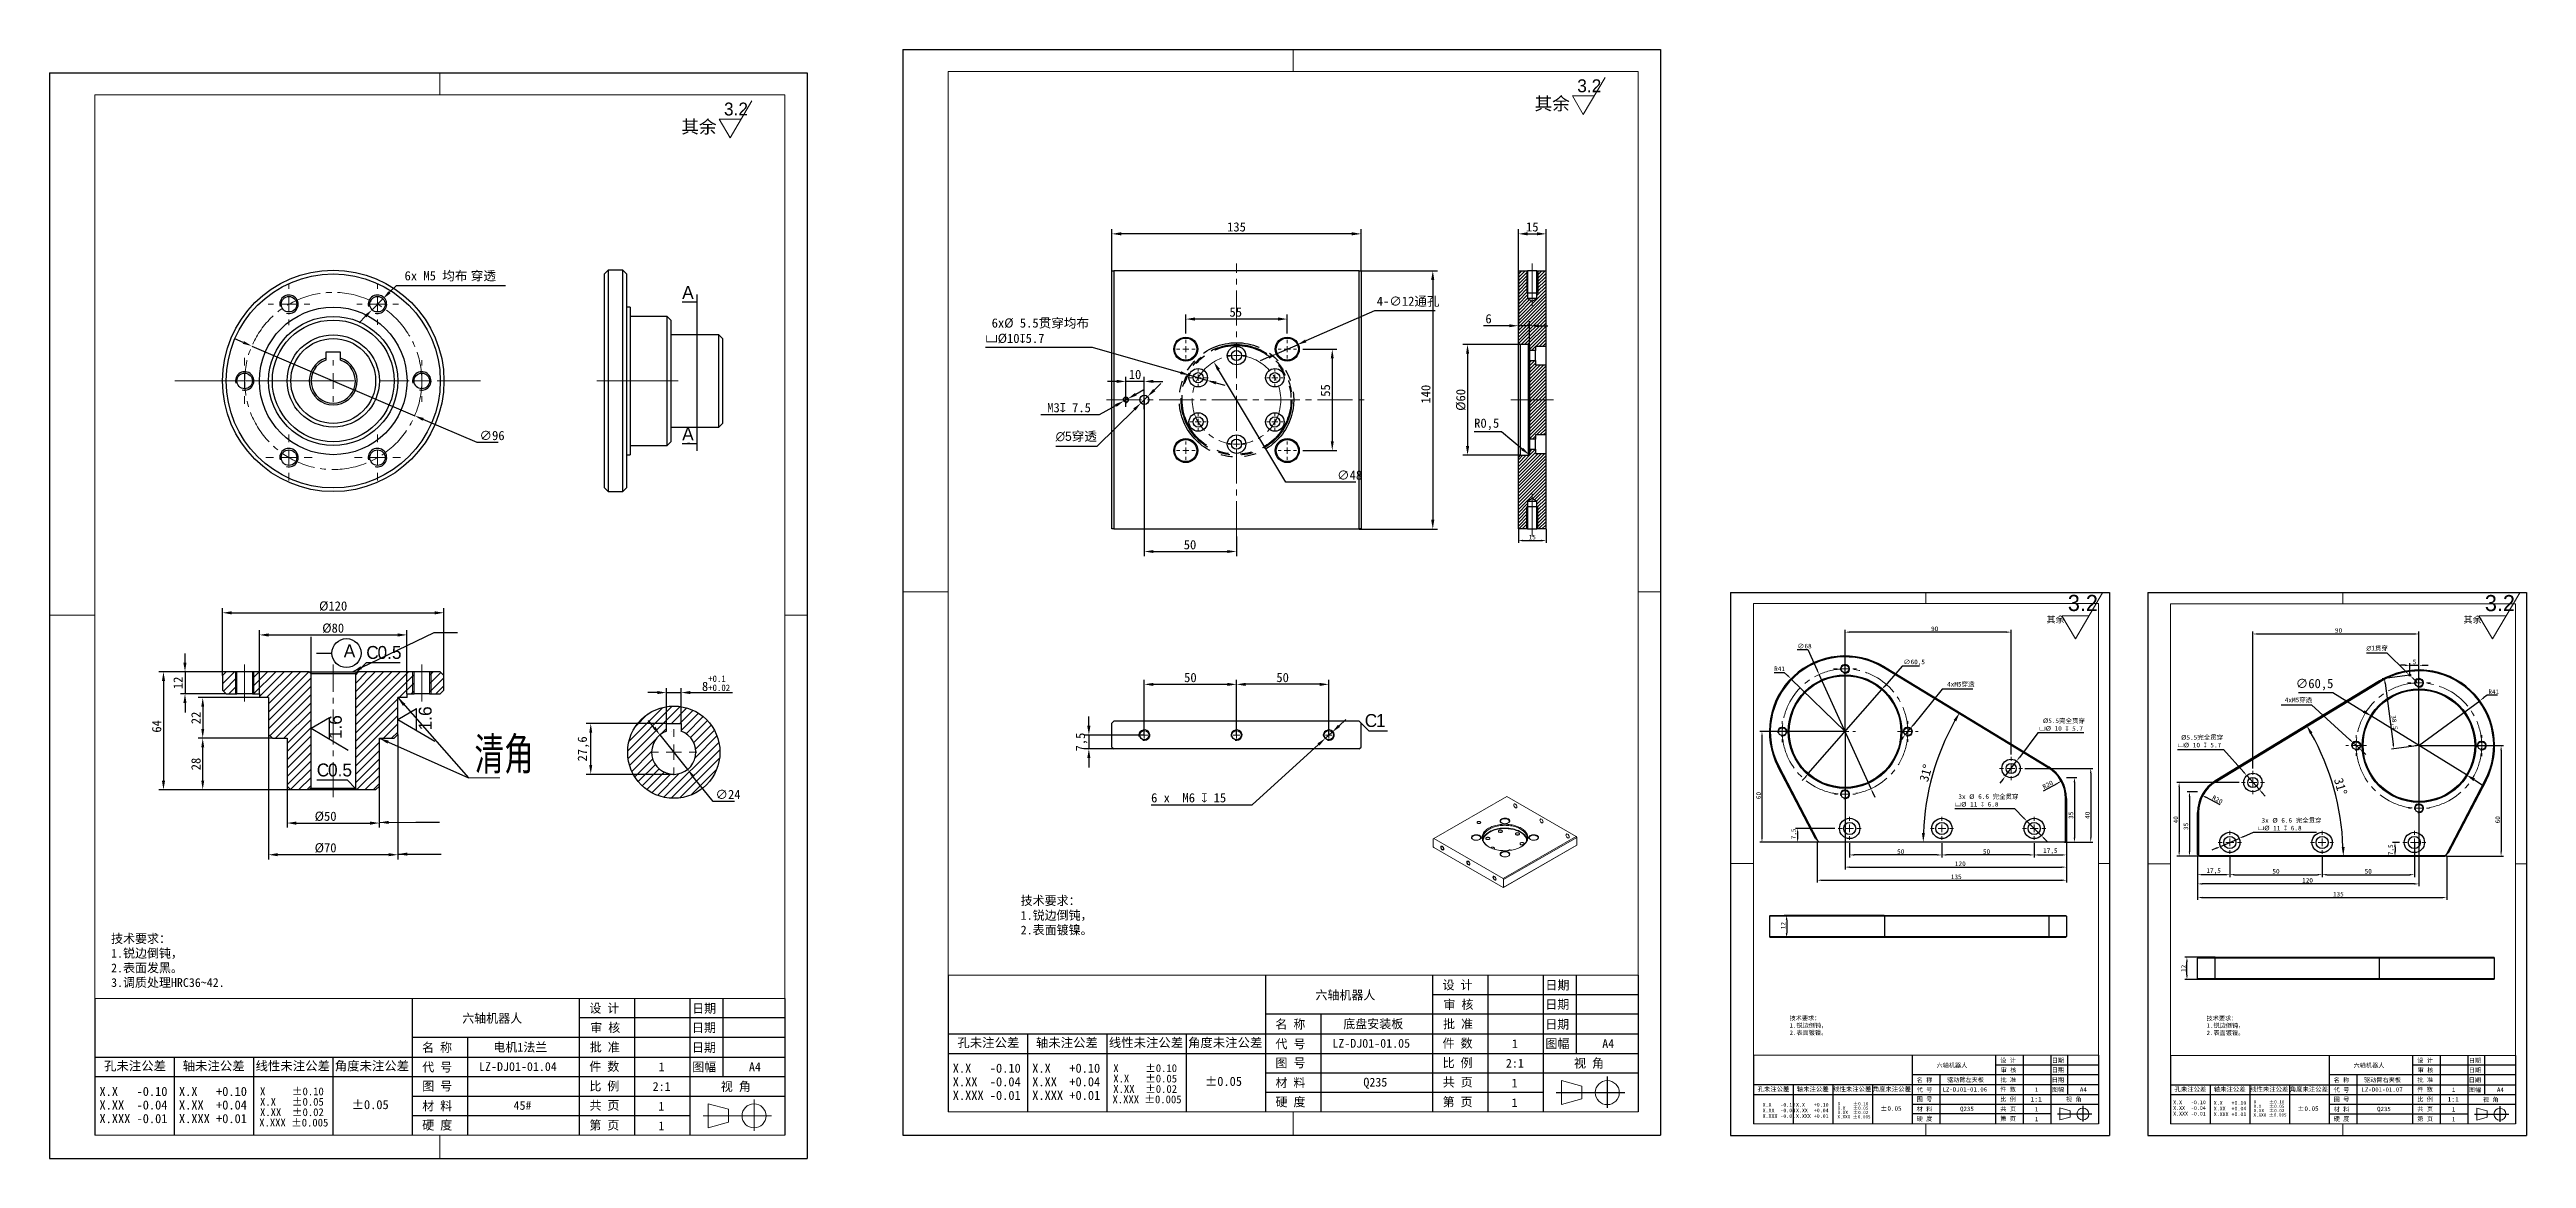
# Model space of a CAD drawing. Header units: millimetres. Extents: x 13 to 7248, y -1201 to 1478.
# Drawn here: x 4093 to 5435, y 3 to 604 of the extents above; entities that cross this region are included whole.
import ezdxf

# ---------------------------------------------------------------- set-up
doc = ezdxf.new("R2010")
doc.units = ezdxf.units.MM
doc.header["$LTSCALE"] = 5
doc.header["$PDSIZE"] = -1
for name, pattern in [('CENTER2', [28.575, 19.05, -3.175, 3.175, -3.175]), ('SLD-中心线', [34.29, 30.48, -1.27, 1.27, -1.27]), ('SLD-双点画线', [12.7, 6.35, -1.27, 1.27, -1.27, 1.27, -1.27]), ('SLD-实线', [0])]:
    doc.linetypes.add(name, pattern=pattern)
doc.layers.get('0').update_dxf_attribs({"lineweight": 30})
for name, color, linetype, lineweight in [('中心线层', 1, 'CENTER2', 13), ('剖面层', 2, 'Continuous', 15), ('粗实线', 7, 'SLD-实线', 15), ('细实线层', 5, 'Continuous', 15)]:
    doc.layers.add(name, color=color, linetype=linetype, lineweight=lineweight)
for name, color, linetype in [('双点划线层', 6, 'SLD-双点画线'), ('图框', 7, 'SLD-实线'), ('文字层', 7, 'SLD-实线'), ('标注层', 96, 'SLD-实线'), ('标注线', 4, 'SLD-实线')]:
    doc.layers.add(name, color=color, linetype=linetype)
doc.styles.add('SLDTEXTSTYLE0', font='')
doc.styles.add('SLDTEXTSTYLE1', font='', dxfattribs={"bigfont": 'bigfont'})
doc.styles.add('SLDTEXTSTYLE2', font='')
doc.styles.add('SLDTEXTSTYLE3', font='', dxfattribs={"bigfont": 'bigfont'})
doc.styles.add('SLDTEXTSTYLE4', font='', dxfattribs={"width": 0.67})
doc.styles.get("Standard").update_dxf_attribs({"font": ''})
doc.styles.get('SLDTEXTSTYLE0').set_extended_font_data('汉仪长仿宋体')
doc.styles.get('SLDTEXTSTYLE1').set_extended_font_data('宋体')
doc.styles.get('SLDTEXTSTYLE2').set_extended_font_data('宋体')
doc.styles.get('SLDTEXTSTYLE3').set_extended_font_data('汉仪长仿宋体')
doc.styles.get('SLDTEXTSTYLE4').set_extended_font_data('汉仪长仿宋体')
doc.styles.get('Standard').set_extended_font_data('SimSun')
doc.dimstyles.new('ISO-25', dxfattribs={"dimtxt": 2.5, "dimasz": 2.5, "dimexe": 1.25, "dimexo": 0, "dimtad": 1, "dimtoh": 1, "dimtxsty": 'Standard', "dimcen": 2.5, "dimclrt": 256, "dimadec": 0, "dimazin": 0, "dimtfac": 1, "dimtmove": 0, "dimatfit": 3, "dimfxl": 0, "dimarcsym": 0})
doc.dimstyles.new('SLDDIMSTYLE7', dxfattribs={"dimtxt": 0.18, "dimasz": 5.2, "dimexe": 0, "dimexo": 0.0625, "dimgap": 0, "dimtad": 0, "dimtih": 1, "dimtoh": 1, "dimdec": 0, "dimrnd": 1e-09, "dimzin": 0, "dimdsep": 46, "dimtxsty": 'Standard', "dimsah": 1, "dimcen": 0.09, "dimadec": 0, "dimazin": 0, "dimtfac": 5.2, "dimtdec": 0, "dimtofl": 0, "dimtmove": 0, "dimatfit": 3, "dimfxl": 0, "dimfrac": 2, "dimtolj": 1, "dimtzin": 0, "dimarcsym": 0})
doc.dimstyles.new('副本2-1', dxfattribs={"dimscale": 2, "dimtxt": 2.5, "dimasz": 2.5, "dimexe": 1.25, "dimexo": 0, "dimtad": 1, "dimtoh": 1, "dimtxsty": 'Standard', "dimcen": 2.5, "dimclrt": 256, "dimadec": 0, "dimazin": 0, "dimtfac": 1, "dimtmove": 0, "dimatfit": 3, "dimfxl": 0, "dimarcsym": 0})
pattern_1 = [(45, (4087.7682, 0.0494), (-2.245064, 2.245064), [])]
pattern_2 = [(45, (4550.2352, 12.6494), (-0.8980256, 0.8980256), [])]

msp = doc.modelspace()

# ---------------------------------------------------------------- texts
at = {"color": 0, "linetype": 'SLD-实线', "lineweight": 15, "insert": (4323.1424, 231.1395), "char_height": 17.5, "attachment_point": 1, "style": 'SLDTEXTSTYLE4'}
msp.add_mtext('清角', dxfattribs=at)
at = {"layer": '文字层'}
for s, insert, char_height, attachment_point, style in [('其余', (4897.6641, 578.4536), 7, 1, 'SLDTEXTSTYLE0'), ('其余', (4435.1971, 565.8536), 7, 1, 'SLDTEXTSTYLE0'), ('其余', (5175.1396, 296.9827), 3.5, 1, 'SLDTEXTSTYLE0'), ('其余', (5401.1607, 296.9138), 3.5, 1, 'SLDTEXTSTYLE0'), ('六轴机器人', (4795.1303, 93.9796), 4.7625, 2, 'SLDTEXTSTYLE2'), ('设 计', (4855.9234, 99.4622), 4.7625, 2, 'SLDTEXTSTYLE2'), ('日期', (4910.0264, 99.3681), 4.7625, 2, 'SLDTEXTSTYLE2'), ('设 计', (4393.4564, 86.8622), 4.7625, 2, 'SLDTEXTSTYLE2'), ('日期', (4447.5594, 86.7681), 4.7625, 2, 'SLDTEXTSTYLE2'), ('审 核', (4856.3974, 88.8983), 4.7625, 2, 'SLDTEXTSTYLE2'), ('日期', (4909.9716, 88.9358), 4.7625, 2, 'SLDTEXTSTYLE2'), ('审 核', (4393.9304, 76.2983), 4.7625, 2, 'SLDTEXTSTYLE2'), ('日期', (4447.5046, 76.3358), 4.7625, 2, 'SLDTEXTSTYLE2'), ('孔未注公差', (4601.5874, 68.31), 4.925, 2, 'SLDTEXTSTYLE2'), ('轴未注公差', (4644.1798, 68.31), 4.925, 2, 'SLDTEXTSTYLE2'), ('线性未注公差', (4687.0531, 68.31), 4.925, 2, 'SLDTEXTSTYLE2'), ('角度未注公差', (4729.9535, 68.31), 4.925, 2, 'SLDTEXTSTYLE2'), ('代 号', (4765.3402, 67.5133), 4.7625, 2, 'SLDTEXTSTYLE2'), ('名 称', (4765.2802, 78.1621), 4.7625, 2, 'SLDTEXTSTYLE2'), ('LZ-DJ01-01.05', (4809.1092, 67.861), 4.7625, 2, 'SLDTEXTSTYLE1'), ('底盘安装板', (4810.2254, 78.3444), 4.7625, 2, 'SLDTEXTSTYLE2'), ('件 数', (4855.9234, 67.861), 4.7625, 2, 'SLDTEXTSTYLE2'), ('批 准', (4856.1683, 78.3444), 4.7625, 2, 'SLDTEXTSTYLE2'), ('1', (4886.9754, 67.6483), 4.7625, 2, 'SLDTEXTSTYLE1'), ('图幅', (4910.0563, 67.6483), 4.7625, 2, 'SLDTEXTSTYLE2'), ('日期', (4909.9388, 78.1514), 4.7625, 2, 'SLDTEXTSTYLE2'), ('A4', (4937.554, 67.6994), 4.7625, 2, 'SLDTEXTSTYLE1'), ('孔未注公差', (4139.1204, 55.71), 4.925, 2, 'SLDTEXTSTYLE2'), ('轴未注公差', (4181.7128, 55.71), 4.925, 2, 'SLDTEXTSTYLE2'), ('线性未注公差', (4224.5861, 55.71), 4.925, 2, 'SLDTEXTSTYLE2'), ('角度未注公差', (4267.4865, 55.71), 4.925, 2, 'SLDTEXTSTYLE2'), ('代 号', (4302.8731, 54.9133), 4.7625, 2, 'SLDTEXTSTYLE2'), ('名 称', (4302.8132, 65.5621), 4.7625, 2, 'SLDTEXTSTYLE2'), ('件 数', (4393.4564, 55.261), 4.7625, 2, 'SLDTEXTSTYLE2'), ('批 准', (4393.7013, 65.7444), 4.7625, 2, 'SLDTEXTSTYLE2'), ('图幅', (4447.5892, 55.0483), 4.7625, 2, 'SLDTEXTSTYLE2'), ('日期', (4447.4718, 65.5514), 4.7625, 2, 'SLDTEXTSTYLE2'), ('A4', (4475.087, 55.0994), 4.7625, 2, 'SLDTEXTSTYLE1'), ('图 号', (4765.3402, 57.2461), 4.7625, 2, 'SLDTEXTSTYLE2'), ('比 例', (4855.9234, 57.2461), 4.7625, 2, 'SLDTEXTSTYLE2'), ('2:1', (4886.9754, 57.0685), 4.7625, 2, 'SLDTEXTSTYLE1'), ('视 角', (4927.1579, 57.0311), 4.7625, 2, 'SLDTEXTSTYLE2'), ('六轴机器人', (5123.8727, 54.7457), 2.38125, 2, 'SLDTEXTSTYLE2'), ('设 计', (5154.2692, 57.4869), 2.38125, 2, 'SLDTEXTSTYLE2'), ('日期', (5181.3207, 57.4399), 2.38125, 2, 'SLDTEXTSTYLE2'), ('六轴机器人', (5349.8938, 54.6768), 2.38125, 2, 'SLDTEXTSTYLE2'), ('设 计', (5380.2904, 57.4181), 2.38125, 2, 'SLDTEXTSTYLE2'), ('日期', (5407.3419, 57.3711), 2.38125, 2, 'SLDTEXTSTYLE2'), ('图 号', (4302.8731, 44.6461), 4.7625, 2, 'SLDTEXTSTYLE2'), ('比 例', (4393.4564, 44.6461), 4.7625, 2, 'SLDTEXTSTYLE2'), ('2:1', (4424.5083, 44.4685), 4.7625, 2, 'SLDTEXTSTYLE1'), ('视 角', (4464.6908, 44.4311), 4.7625, 2, 'SLDTEXTSTYLE2'), ('±0.05', (4729.016, 47.325), 4.925, 2, 'SLDTEXTSTYLE1'), ('材 料', (4765.3402, 46.4665), 4.7625, 2, 'SLDTEXTSTYLE2'), ('Q235', (4811.3416, 46.793), 4.7625, 2, 'SLDTEXTSTYLE1'), ('共 页', (4856.0003, 46.793), 4.7625, 2, 'SLDTEXTSTYLE2'), ('1', (4886.8309, 46.3371), 4.7625, 2, 'SLDTEXTSTYLE1'), ('孔未注公差', (5027.1012, 41.9108), 2.4625, 2, 'SLDTEXTSTYLE2'), ('轴未注公差', (5048.3974, 41.9108), 2.4625, 2, 'SLDTEXTSTYLE2'), ('线性未注公差', (5069.8341, 41.9108), 2.4625, 2, 'SLDTEXTSTYLE2'), ('角度未注公差', (5091.2843, 41.9108), 2.4625, 2, 'SLDTEXTSTYLE2'), ('代 号', (5108.9776, 41.5125), 2.38125, 2, 'SLDTEXTSTYLE2'), ('名 称', (5108.9476, 46.8369), 2.38125, 2, 'SLDTEXTSTYLE2'), ('LZ-DJ01-01.06', (5130.8621, 41.6864), 2.38125, 2, 'SLDTEXTSTYLE1'), ('驱动臂左夹板', (5131.2094, 46.9281), 2.38125, 2, 'SLDTEXTSTYLE2'), ('件 数', (5154.2692, 41.6864), 2.38125, 2, 'SLDTEXTSTYLE2'), ('批 准', (5154.3917, 46.9281), 2.38125, 2, 'SLDTEXTSTYLE2'), ('审 核', (5154.5062, 52.205), 2.38125, 2, 'SLDTEXTSTYLE2'), ('1', (5169.7952, 41.58), 2.3813, 2, 'SLDTEXTSTYLE1'), ('图幅', (5181.3356, 41.58), 2.38125, 2, 'SLDTEXTSTYLE2'), ('日期', (5181.2769, 46.8316), 2.38125, 2, 'SLDTEXTSTYLE2'), ('日期', (5181.2933, 52.2238), 2.38125, 2, 'SLDTEXTSTYLE2'), ('A4', (5195.0845, 41.6055), 2.38125, 2, 'SLDTEXTSTYLE1'), ('孔未注公差', (5253.1224, 41.842), 2.4625, 2, 'SLDTEXTSTYLE2'), ('轴未注公差', (5274.4186, 41.842), 2.4625, 2, 'SLDTEXTSTYLE2'), ('线性未注公差', (5295.8552, 41.842), 2.4625, 2, 'SLDTEXTSTYLE2'), ('角度未注公差', (5317.3054, 41.842), 2.4625, 2, 'SLDTEXTSTYLE2'), ('代 号', (5334.9988, 41.4437), 2.38125, 2, 'SLDTEXTSTYLE2'), ('名 称', (5334.9688, 46.7681), 2.38125, 2, 'SLDTEXTSTYLE2'), ('驱动臂右夹板', (5357.2305, 46.8592), 2.38125, 2, 'SLDTEXTSTYLE2'), ('LZ-D01-01.07', (5357.0073, 41.6175), 2.38125, 2, 'SLDTEXTSTYLE1'), ('件 数', (5380.2904, 41.6175), 2.38125, 2, 'SLDTEXTSTYLE2'), ('批 准', (5380.4128, 46.8592), 2.38125, 2, 'SLDTEXTSTYLE2'), ('审 核', (5380.5274, 52.1362), 2.38125, 2, 'SLDTEXTSTYLE2'), ('1', (5395.8164, 41.5112), 2.3813, 2, 'SLDTEXTSTYLE1'), ('图幅', (5407.3568, 41.5112), 2.38125, 2, 'SLDTEXTSTYLE2'), ('日期', (5407.2981, 46.7627), 2.38125, 2, 'SLDTEXTSTYLE2'), ('日期', (5407.3145, 52.155), 2.38125, 2, 'SLDTEXTSTYLE2'), ('A4', (5421.1057, 41.5367), 2.38125, 2, 'SLDTEXTSTYLE1'), ('±0.05', (4266.549, 34.725), 4.925, 2, 'SLDTEXTSTYLE1'), ('材 料', (4302.8731, 33.8665), 4.7625, 2, 'SLDTEXTSTYLE2'), ('共 页', (4393.5333, 34.193), 4.7625, 2, 'SLDTEXTSTYLE2'), ('1', (4424.3639, 33.7371), 4.7625, 2, 'SLDTEXTSTYLE1'), ('硬 度', (4765.3402, 36.0766), 4.7625, 2, 'SLDTEXTSTYLE2'), ('第 页', (4855.9234, 36.0766), 4.7625, 2, 'SLDTEXTSTYLE2'), ('1', (4886.8615, 35.6816), 4.7625, 2, 'SLDTEXTSTYLE1'), ('±0.05', (5090.8155, 31.4183), 2.4625, 2, 'SLDTEXTSTYLE1'), ('材 料', (5108.9776, 30.9891), 2.38125, 2, 'SLDTEXTSTYLE2'), ('图 号', (5108.9776, 36.3789), 2.38125, 2, 'SLDTEXTSTYLE2'), ('Q235', (5131.9783, 31.1524), 2.38125, 2, 'SLDTEXTSTYLE1'), ('共 页', (5154.3077, 31.1524), 2.38125, 2, 'SLDTEXTSTYLE2'), ('比 例', (5154.2692, 36.3789), 2.38125, 2, 'SLDTEXTSTYLE2'), ('1:1', (5169.5163, 36.5001), 2.64583, 2, 'SLDTEXTSTYLE1'), ('1', (5169.723, 30.9244), 2.3813, 2, 'SLDTEXTSTYLE1'), ('视 角', (5189.8864, 36.2714), 2.38125, 2, 'SLDTEXTSTYLE2'), ('±0.05', (5316.8367, 31.3495), 2.4625, 2, 'SLDTEXTSTYLE1'), ('材 料', (5334.9988, 30.9203), 2.38125, 2, 'SLDTEXTSTYLE2'), ('图 号', (5334.9988, 36.3101), 2.38125, 2, 'SLDTEXTSTYLE2'), ('Q235', (5357.9995, 31.0835), 2.38125, 2, 'SLDTEXTSTYLE1'), ('共 页', (5380.3288, 31.0835), 2.38125, 2, 'SLDTEXTSTYLE2'), ('比 例', (5380.2904, 36.3101), 2.38125, 2, 'SLDTEXTSTYLE2'), ('1:1', (5395.5374, 36.4313), 2.64583, 2, 'SLDTEXTSTYLE1'), ('1', (5395.7441, 30.8556), 2.3813, 2, 'SLDTEXTSTYLE1'), ('视 角', (5415.9076, 36.2026), 2.38125, 2, 'SLDTEXTSTYLE2'), ('硬 度', (4302.8731, 23.4766), 4.7625, 2, 'SLDTEXTSTYLE2'), ('第 页', (4393.4564, 23.4766), 4.7625, 2, 'SLDTEXTSTYLE2'), ('1', (4424.3945, 23.0816), 4.7625, 2, 'SLDTEXTSTYLE1'), ('硬 度', (5108.9776, 25.7942), 2.38125, 2, 'SLDTEXTSTYLE2'), ('第 页', (5154.2692, 25.7942), 2.38125, 2, 'SLDTEXTSTYLE2'), ('1', (5169.7383, 25.5967), 2.3813, 2, 'SLDTEXTSTYLE1'), ('硬 度', (5334.9988, 25.7253), 2.38125, 2, 'SLDTEXTSTYLE2'), ('第 页', (5380.2904, 25.7253), 2.38125, 2, 'SLDTEXTSTYLE2'), ('1', (5395.7594, 25.5278), 2.3813, 2, 'SLDTEXTSTYLE1')]:
    msp.add_mtext(s, dxfattribs=dict(at, insert=insert, char_height=char_height, attachment_point=attachment_point, style=style))
at = {"layer": '文字层', "color": 7, "linetype": 'SLD-实线', "lineweight": 0}
for s, insert, char_height, attachment_point, style in [('技术要求：\\P1.锐边倒钝，\\P2.表面镀镍。', (4619.1072, 145.1726), 4.7625, 1, 'SLDTEXTSTYLE2'), ('\\P技术要求：\\P1.锐边倒钝，\\P2.表面发黑。\\P3.调质处理HRC36~42.', (4126.1282, 132.5298), 4.757737, 1, 'SLDTEXTSTYLE2'), ('六轴机器人', (4332.6633, 81.3796), 4.7625, 2, 'SLDTEXTSTYLE2'), ('技术要求：\\P1.锐边倒钝，\\P2.表面镀镍。', (5035.8611, 80.3421), 2.38125, 1, 'SLDTEXTSTYLE2'), ('技术要求：\\P1.锐边倒钝，\\P2.表面镀镍。', (5261.8823, 80.2733), 2.38125, 1, 'SLDTEXTSTYLE2'), ('LZ-DJ01-01.04', (4346.6422, 55.261), 4.7625, 2, 'SLDTEXTSTYLE1'), ('电机1法兰', (4347.932, 65.7444), 4.7625, 2, 'SLDTEXTSTYLE2'), ('1', (4424.5083, 55.0483), 4.7625, 2, 'SLDTEXTSTYLE1'), ('45#', (4349.1227, 34.193), 4.7625, 2, 'SLDTEXTSTYLE1')]:
    msp.add_mtext(s, dxfattribs=dict(at, insert=insert, char_height=char_height, attachment_point=attachment_point, style=style))
at = {"layer": '标注线', "char_height": 7, "attachment_point": 1, "style": 'SLDTEXTSTYLE3'}
for insert in [(4435.6564, 476.06), (4435.6564, 399.3619)]:
    msp.add_mtext('A', dxfattribs=dict(at, insert=insert))

# ---------------------------------------------------------------- blocks, each defined once
blk = doc.blocks.new('*D152')
at = {"layer": 'Defpoints', "color": 0}
for p in [(4202.4, 443.5), (4290.7, 405.7)]:
    blk.add_point(p, dxfattribs=at)
at = {"layer": '标注层', "color": 0, "lineweight": -2}
for p, q in [((4197.8, 445.4), (4193.2, 447.4)), ((4202.4, 443.5), (4290.7, 405.7)), ((4324.5, 391.2), (4295.2, 403.7)), ((4336, 391.2), (4324.5, 391.2))]:
    blk.add_line(p, q, dxfattribs=at)
at = {"layer": '标注层', "color": 0}
for points in [[(4198.1, 446.2), (4197.5, 444.7), (4202.4, 443.5)], [(4295.6, 404.5), (4294.9, 403), (4290.7, 405.7)]]:
    blk.add_solid(points, dxfattribs=at)
at = {"layer": '标注层', "insert": (4325.8, 397.5), "char_height": 5, "attachment_point": 1}
blk.add_mtext('∅96', dxfattribs=at)
blk = doc.blocks.new('*D153')
at = {"layer": 'Defpoints', "color": 0}
for p in [(4267.6, 463.2), (4273.5, 469.1)]:
    blk.add_point(p, dxfattribs=at)
at = {"layer": '标注层', "color": 0, "lineweight": -2}
for p, q in [((4280.6, 476.2), (4277, 472.7)), ((4339.9, 476.2), (4280.6, 476.2)), ((4264, 459.7), (4260.5, 456.1)), ((4267.6, 463.2), (4273.5, 469.1))]:
    blk.add_line(p, q, dxfattribs=at)
at = {"layer": '标注层', "color": 0}
for points in [[(4276.4, 473.2), (4277.6, 472.1), (4273.5, 469.1)], [(4263.4, 460.2), (4264.6, 459.1), (4267.6, 463.2)]]:
    blk.add_solid(points, dxfattribs=at)
at = {"layer": '标注层', "insert": (4281.8, 484.1), "char_height": 5, "attachment_point": 1}
blk.add_mtext(' 6x M5 均布{\\fGDT|b0|i0|c0|p2; }穿透', dxfattribs=at)
blk = doc.blocks.new('SW_CENTERMARKSYMBOL_0')
at = {"color": 0, "linetype": 'SLD-实线', "lineweight": 0}
for p, q in [((-8.3, 0), (-11.3, 0)), ((0, 0), (-4.2, 0)), ((0, 8.3), (0, 11.3)), ((0, 0), (0, 4.2)), ((0, 0), (0, -4.2)), ((0, 0), (4.2, 0)), ((8.3, 0), (11.3, 0)), ((0, -8.3), (0, -11.3))]:
    blk.add_line(p, q, dxfattribs=at)
blk = doc.blocks.new('SW_CENTERMARKSYMBOL_1')
at = {"color": 0, "linetype": 'SLD-实线', "lineweight": 0}
for p, q in [((-8.3, 0), (-11.3, 0)), ((0, 0), (-4.2, 0)), ((0, 8.3), (0, 11.3)), ((0, 0), (0, 4.2)), ((0, 0), (0, -4.2)), ((0, 0), (4.2, 0)), ((8.3, 0), (11.3, 0)), ((0, -8.3), (0, -11.3))]:
    blk.add_line(p, q, dxfattribs=at)
blk = doc.blocks.new('SW_CENTERMARKSYMBOL_2')
at = {"color": 0, "linetype": 'SLD-实线', "lineweight": 0}
for p, q in [((-8.3, 0), (-11.2, 0)), ((0, 0), (-4.2, 0)), ((0, 8.3), (0, 11.3)), ((0, 0), (0, 4.2)), ((0, 0), (0, -4.2)), ((0, 0), (4.2, 0)), ((8.3, 0), (11.3, 0)), ((0, -8.3), (0, -11.2))]:
    blk.add_line(p, q, dxfattribs=at)
blk = doc.blocks.new('SW_CENTERMARKSYMBOL_3')
at = {"color": 0, "linetype": 'SLD-实线', "lineweight": 0}
for p, q in [((-8.3, 0), (-11.3, 0)), ((0, 0), (-4.2, 0)), ((0, 8.3), (0, 11.2)), ((0, 0), (0, 4.2)), ((0, 0), (0, -4.2)), ((0, 0), (4.2, 0)), ((8.3, 0), (11.2, 0)), ((0, -8.3), (0, -11.3))]:
    blk.add_line(p, q, dxfattribs=at)
blk = doc.blocks.new('SW_CENTERMARKSYMBOL_4')
at = {"color": 0, "linetype": 'SLD-实线', "lineweight": 0}
for p, q in [((-8.3, 0), (-12.5, 0)), ((0, 0), (-4.2, 0)), ((0, 8.3), (0, 12.5)), ((0, 0), (0, 4.2)), ((0, 0), (0, -4.2)), ((0, 0), (4.2, 0)), ((8.3, 0), (12.5, 0)), ((0, -8.3), (0, -12.5))]:
    blk.add_line(p, q, dxfattribs=at)
blk = doc.blocks.new('SW_CENTERMARKSYMBOL_5')
at = {"color": 0, "linetype": 'SLD-实线', "lineweight": 0}
for p, q in [((-8.3, 0), (-12.5, 0)), ((0, 0), (-4.2, 0)), ((0, 8.3), (0, 12.5)), ((0, 0), (0, 4.2)), ((0, 0), (0, -4.2)), ((0, 0), (4.2, 0)), ((8.3, 0), (12.5, 0)), ((0, -8.3), (0, -12.5))]:
    blk.add_line(p, q, dxfattribs=at)
blk = doc.blocks.new('SW_CENTERMARKSYMBOL_6')
at = {"color": 0, "linetype": 'SLD-实线', "lineweight": 0}
for p, q in [((-8.3, 0), (-12.5, 0)), ((0, 0), (-4.2, 0)), ((0, 8.3), (0, 12.5)), ((0, 0), (0, 4.2)), ((0, 0), (0, -4.2)), ((0, 0), (4.2, 0)), ((8.3, 0), (12.5, 0)), ((0, -8.3), (0, -12.5))]:
    blk.add_line(p, q, dxfattribs=at)
blk = doc.blocks.new('*D154')
at = {"layer": 'Defpoints', "color": 0}
for p in [(4286.5, 286.9), (4206.5, 254.9), (4286.5, 254.9)]:
    blk.add_point(p, dxfattribs=at)
at = {"layer": '标注层', "color": 0, "lineweight": -2}
for p, q in [((4206.5, 254.9), (4206.5, 289.4)), ((4211.5, 286.9), (4281.5, 286.9)), ((4286.5, 254.9), (4286.5, 289.4))]:
    blk.add_line(p, q, dxfattribs=at)
at = {"layer": '标注层', "color": 0}
for points in [[(4211.5, 287.7), (4211.5, 286), (4206.5, 286.9)], [(4281.5, 287.7), (4281.5, 286), (4286.5, 286.9)]]:
    blk.add_solid(points, dxfattribs=at)
at = {"layer": '标注层', "insert": (4246.5, 293.1), "char_height": 5, "attachment_point": 2}
blk.add_mtext('%%c80', dxfattribs=at)
blk = doc.blocks.new('*D155')
at = {"layer": 'Defpoints', "color": 0}
for p in [(4211.5, 232.9), (4281.5, 232.9), (4211.5, 167.7)]:
    blk.add_point(p, dxfattribs=at)
at = {"layer": '标注层', "color": 0, "lineweight": -2}
for p, q in [((4211.5, 232.9), (4211.5, 165.2)), ((4281.5, 232.9), (4281.5, 165.2)), ((4276.5, 167.7), (4216.5, 167.7))]:
    blk.add_line(p, q, dxfattribs=at)
at = {"layer": '标注层', "color": 0}
for points in [[(4216.5, 168.6), (4216.5, 166.9), (4211.5, 167.7)], [(4276.5, 168.6), (4276.5, 166.9), (4281.5, 167.7)]]:
    blk.add_solid(points, dxfattribs=at)
at = {"layer": '标注层', "insert": (4242.4, 174), "char_height": 5, "attachment_point": 2}
blk.add_mtext('%%c70', dxfattribs=at)
blk = doc.blocks.new('*D156')
at = {"layer": 'Defpoints', "color": 0}
for p in [(4221.5, 204.9), (4271.5, 204.9), (4271.5, 184.9)]:
    blk.add_point(p, dxfattribs=at)
at = {"layer": '标注层', "color": 0, "lineweight": -2}
for p, q in [((4221.5, 204.9), (4221.5, 182.4)), ((4271.5, 204.9), (4271.5, 182.4)), ((4226.5, 184.9), (4266.5, 184.9))]:
    blk.add_line(p, q, dxfattribs=at)
at = {"layer": '标注层', "color": 0}
for points in [[(4226.5, 185.7), (4226.5, 184), (4221.5, 184.9)], [(4266.5, 185.7), (4266.5, 184), (4271.5, 184.9)]]:
    blk.add_solid(points, dxfattribs=at)
at = {"layer": '标注层', "insert": (4242.4, 191.1), "char_height": 5, "attachment_point": 2}
blk.add_mtext('%%c50', dxfattribs=at)
blk = doc.blocks.new('*D157')
at = {"layer": 'Defpoints', "color": 0}
for p in [(4175.8, 230.9), (4213.5, 230.9), (4258.5, 202.9)]:
    blk.add_point(p, dxfattribs=at)
at = {"layer": '标注层', "color": 0, "lineweight": -2}
for p, q in [((4213.5, 230.9), (4173.3, 230.9)), ((4175.8, 207.9), (4175.8, 225.9)), ((4258.5, 202.9), (4173.3, 202.9))]:
    blk.add_line(p, q, dxfattribs=at)
at = {"layer": '标注层', "color": 0}
for points in [[(4175, 225.9), (4176.6, 225.9), (4175.8, 230.9)], [(4175, 207.9), (4176.6, 207.9), (4175.8, 202.9)]]:
    blk.add_solid(points, dxfattribs=at)
at = {"layer": '标注层', "insert": (4169.6, 216.9), "char_height": 5, "attachment_point": 2, "rotation": 90}
blk.add_mtext('28', dxfattribs=at)
blk = doc.blocks.new('*D145')
at = {"layer": 'Defpoints', "color": 0}
for p in [(4206.5, 252.9), (4175.8, 230.9), (4213.5, 230.9)]:
    blk.add_point(p, dxfattribs=at)
at = {"layer": '标注层', "color": 0, "lineweight": -2}
for p, q in [((4206.5, 252.9), (4173.3, 252.9)), ((4175.8, 247.9), (4175.8, 235.9)), ((4213.5, 230.9), (4173.3, 230.9))]:
    blk.add_line(p, q, dxfattribs=at)
at = {"layer": '标注层', "color": 0}
for points in [[(4175, 247.9), (4176.6, 247.9), (4175.8, 252.9)], [(4175, 235.9), (4176.6, 235.9), (4175.8, 230.9)]]:
    blk.add_solid(points, dxfattribs=at)
at = {"layer": '标注层', "insert": (4169.6, 241.9), "char_height": 5, "attachment_point": 2, "rotation": 90}
blk.add_mtext('22', dxfattribs=at)
blk = doc.blocks.new('*D146')
at = {"layer": 'Defpoints', "color": 0}
for p in [(4188.5, 266.9), (4166.2, 254.9), (4188.5, 254.9)]:
    blk.add_point(p, dxfattribs=at)
at = {"layer": '标注层', "color": 0, "lineweight": -2}
for p, q in [((4166.2, 271.9), (4166.2, 276.9)), ((4188.5, 266.9), (4163.7, 266.9)), ((4166.2, 266.9), (4166.2, 254.9)), ((4188.5, 254.9), (4163.7, 254.9)), ((4166.2, 249.9), (4166.2, 244.9))]:
    blk.add_line(p, q, dxfattribs=at)
at = {"layer": '标注层', "color": 0}
for points in [[(4165.3, 271.9), (4167, 271.9), (4166.2, 266.9)], [(4165.3, 249.9), (4167, 249.9), (4166.2, 254.9)]]:
    blk.add_solid(points, dxfattribs=at)
at = {"layer": '标注层', "insert": (4159.9, 260.9), "char_height": 5, "attachment_point": 2, "rotation": 90}
blk.add_mtext('12', dxfattribs=at)
blk = doc.blocks.new('*D147')
at = {"layer": 'Defpoints', "color": 0}
for p in [(4202.7, 266.9), (4154.5, 202.9), (4258.5, 202.9)]:
    blk.add_point(p, dxfattribs=at)
at = {"layer": '标注层', "color": 0, "lineweight": -2}
for p, q in [((4202.7, 266.9), (4152, 266.9)), ((4154.5, 261.9), (4154.5, 207.9)), ((4258.5, 202.9), (4152, 202.9))]:
    blk.add_line(p, q, dxfattribs=at)
at = {"layer": '标注层', "color": 0}
for points in [[(4153.7, 261.9), (4155.4, 261.9), (4154.5, 266.9)], [(4153.7, 207.9), (4155.4, 207.9), (4154.5, 202.9)]]:
    blk.add_solid(points, dxfattribs=at)
at = {"layer": '标注层', "insert": (4148.3, 237.3), "char_height": 5, "attachment_point": 2, "rotation": 90}
blk.add_mtext('64', dxfattribs=at)
blk = doc.blocks.new('SW_CHAMFER_DIMENSION_2')
at = {"layer": '标注层', "color": 0}
for p, q in [((-4.9, -5), (0.1, 0)), ((0.1, 0), (18.4, 0))]:
    blk.add_line(p, q, dxfattribs=at)
at = {"layer": '标注层', "color": 0, "char_height": 7, "attachment_point": 1, "style": 'SLDTEXTSTYLE3'}
for s, insert in [('C', (0, 9, 0.2)), ('0.5', (6.1, 9, 0.2))]:
    blk.add_mtext(s, dxfattribs=dict(at, insert=insert))
blk = doc.blocks.new('SW_CHAMFER_DIMENSION_3')
at = {"layer": '标注层', "color": 0}
for p, q in [((16.6, 0), (0, 0)), ((20.9, -4.3), (16.6, 0))]:
    blk.add_line(p, q, dxfattribs=at)
at = {"layer": '标注层', "color": 0, "char_height": 7, "attachment_point": 1, "style": 'SLDTEXTSTYLE3'}
for s, insert in [('C', (0, 9, 0.2)), ('0.5', (6.1, 9, 0.2))]:
    blk.add_mtext(s, dxfattribs=dict(at, insert=insert))
blk = doc.blocks.new('*D148')
at = {"layer": 'Defpoints', "color": 0}
for p in [(4306.5, 298.9), (4186.5, 264.9), (4306.5, 264.9)]:
    blk.add_point(p, dxfattribs=at)
at = {"layer": '标注层', "color": 0, "lineweight": -2}
for p, q in [((4186.5, 264.9), (4186.5, 301.4)), ((4191.5, 298.9), (4301.5, 298.9)), ((4306.5, 264.9), (4306.5, 301.4))]:
    blk.add_line(p, q, dxfattribs=at)
at = {"layer": '标注层', "color": 0}
for points in [[(4191.5, 299.7), (4191.5, 298), (4186.5, 298.9)], [(4301.5, 299.7), (4301.5, 298), (4306.5, 298.9)]]:
    blk.add_solid(points, dxfattribs=at)
at = {"layer": '标注层', "insert": (4246.5, 305.1), "char_height": 5, "attachment_point": 2}
blk.add_mtext('%%c120', dxfattribs=at)
blk = doc.blocks.new('SW_SFSYMBOL_2')
at = {"layer": '文字层', "color": 0}
for p, q in [((-18.6, 5.9), (-8.6, 11.8)), ((-18.6, 5.9), (1.4, -5.9)), ((-8.6, 0), (-8.6, 11.8))]:
    blk.add_line(p, q, dxfattribs=at)
at = {"layer": '文字层', "color": 0, "insert": (-7.3, 0), "char_height": 7, "attachment_point": 1, "rotation": 90, "style": 'SLDTEXTSTYLE3'}
blk.add_mtext('1.6', dxfattribs=at)
blk = doc.blocks.new('SW_SFSYMBOL_3')
at = {"layer": '文字层', "color": 0}
for p, q in [((-18.6, 5.9), (-8.6, 11.8)), ((-18.6, 5.9), (1.4, -5.9)), ((-8.6, 0), (-8.6, 11.8))]:
    blk.add_line(p, q, dxfattribs=at)
at = {"layer": '文字层', "color": 0, "insert": (-9, 0), "char_height": 7, "attachment_point": 1, "rotation": 90, "style": 'SLDTEXTSTYLE3'}
blk.add_mtext('1.6', dxfattribs=at)
blk = doc.blocks.new('SW_DATUMTAG_0')
at = {"layer": '文字层', "color": 0}
for p, q in [((-17.7, -6.9), (-17.7, 13.2)), ((-14.7, 4.3), (-6.3, 4.3))]:
    blk.add_line(p, q, dxfattribs=at)
blk.add_circle((1.5, 4.3), 7.87, dxfattribs=at)
at = {"layer": '文字层', "color": 0, "insert": (0, 9), "char_height": 7, "attachment_point": 1, "style": 'SLDTEXTSTYLE3'}
blk.add_mtext('A', dxfattribs=at)
blk = doc.blocks.new('*D149')
at = {"layer": 'Defpoints', "color": 0}
for p in [(4423.6, 232.7), (4438.6, 213.9)]:
    blk.add_point(p, dxfattribs=at)
at = {"layer": '标注层', "color": 0, "lineweight": -2}
for p, q in [((4420.5, 236.6), (4417.4, 240.5)), ((4423.6, 232.7), (4438.6, 213.9)), ((4452.4, 196.6), (4441.7, 210)), ((4464, 196.6), (4452.4, 196.6))]:
    blk.add_line(p, q, dxfattribs=at)
at = {"layer": '标注层', "color": 0}
for points in [[(4421.2, 237.1), (4419.9, 236.1), (4423.6, 232.7)], [(4442.4, 210.5), (4441.1, 209.5), (4438.6, 213.9)]]:
    blk.add_solid(points, dxfattribs=at)
at = {"layer": '标注层', "insert": (4453.7, 202.9), "char_height": 5, "attachment_point": 1}
blk.add_mtext('∅24', dxfattribs=at)
blk = doc.blocks.new('*D150')
at = {"layer": 'Defpoints', "color": 0}
for p in [(4435.1, 255.6), (4427.1, 238.9), (4435.1, 238.9)]:
    blk.add_point(p, dxfattribs=at)
at = {"layer": '标注层', "color": 0, "lineweight": -2}
for p, q in [((4422.1, 255.6), (4417.1, 255.6)), ((4427.1, 238.9), (4427.1, 258.1)), ((4427.1, 255.6), (4435.1, 255.6)), ((4435.1, 238.9), (4435.1, 258.1)), ((4440.1, 255.6), (4462.9, 255.6))]:
    blk.add_line(p, q, dxfattribs=at)
at = {"layer": '标注层', "color": 0}
for points in [[(4422.1, 256.5), (4422.1, 254.8), (4427.1, 255.6)], [(4440.1, 256.5), (4440.1, 254.8), (4435.1, 255.6)]]:
    blk.add_solid(points, dxfattribs=at)
at = {"layer": '标注层', "insert": (4454, 264.9), "char_height": 5, "attachment_point": 2}
blk.add_mtext('8{\\H0.7x;\\S+0.1^ +0.02;}', dxfattribs=at)
blk = doc.blocks.new('*D151')
at = {"layer": 'Defpoints', "color": 0}
for p in [(4386.1, 238.9), (4427.1, 238.9), (4431.1, 211.3)]:
    blk.add_point(p, dxfattribs=at)
at = {"layer": '标注层', "color": 0, "lineweight": -2}
for p, q in [((4427.1, 238.9), (4383.6, 238.9)), ((4386.1, 216.3), (4386.1, 233.9)), ((4431.1, 211.3), (4383.6, 211.3))]:
    blk.add_line(p, q, dxfattribs=at)
at = {"layer": '标注层', "color": 0}
for points in [[(4385.3, 233.9), (4386.9, 233.9), (4386.1, 238.9)], [(4385.3, 216.3), (4386.9, 216.3), (4386.1, 211.3)]]:
    blk.add_solid(points, dxfattribs=at)
at = {"layer": '标注层', "insert": (4379, 225.1), "char_height": 5, "attachment_point": 2, "rotation": 90}
blk.add_mtext('27,6', dxfattribs=at)
blk = doc.blocks.new('SW_CENTERMARKSYMBOL_7')
at = {"color": 0, "linetype": 'SLD-实线', "lineweight": 0}
for p, q in [((-8.3, 0), (-12.5, 0)), ((0, 0), (-4.2, 0)), ((0, 8.3), (0, 12.5)), ((0, 0), (0, 4.2)), ((0, 0), (0, -4.2)), ((0, 0), (4.2, 0)), ((8.3, 0), (12.5, 0)), ((0, -8.3), (0, -12.5))]:
    blk.add_line(p, q, dxfattribs=at)
blk = doc.blocks.new('SW_NOTE_0')
at = {"color": 0, "linetype": 'Continuous', "lineweight": 0, "char_height": 10.583, "attachment_point": 2}
for s, insert in [('X     ±0.10', (35.9, 12.3)), (' X.XXX ±0.005', (34.8, -30)), ('X.X   ±0.05', (35.9, -1.8)), ('X.XX  ±0.02', (35.9, -15.9))]:
    blk.add_mtext(s, dxfattribs=dict(at, insert=insert))
blk = doc.blocks.new('SW_NOTE_1')
at = {"color": 0, "linetype": 'Continuous', "lineweight": 0, "char_height": 12.312, "attachment_point": 2, "style": 'SLDTEXTSTYLE2'}
for s, insert in [('X.X   -0.10', (38.1, 14.3)), ('X.XX  -0.04', (38.1, -4.1)), ('X.XXX -0.01', (38.1, -22.5))]:
    blk.add_mtext(s, dxfattribs=dict(at, insert=insert))
blk = doc.blocks.new('SW_NOTE_2')
at = {"color": 0, "linetype": 'Continuous', "lineweight": 0, "char_height": 12.312, "attachment_point": 2, "style": 'SLDTEXTSTYLE2'}
for s, insert in [('X.X   +0.10', (38.1, 14.3)), ('X.XX  +0.04', (38.1, -4.1)), ('X.XXX +0.01', (38.1, -22.5))]:
    blk.add_mtext(s, dxfattribs=dict(at, insert=insert))
blk = doc.blocks.new('SW_SFSYMBOL_0')
at = {"color": 0, "linetype": 'SLD-实线', "lineweight": 0}
for p, q in [((8.2, -25), (37.7, 25)), ((8.2, -25), (-6.5, 0)), ((23, 0), (-6.5, 0))]:
    blk.add_line(p, q, dxfattribs=at)
at = {"color": 0, "linetype": 'SLD-实线', "lineweight": 0, "insert": (0, 22.6), "char_height": 17.5, "attachment_point": 1, "style": 'SLDTEXTSTYLE3'}
blk.add_mtext('3.2', dxfattribs=at)
blk = doc.blocks.new('*D158')
at = {"layer": 'Defpoints', "color": 0}
for p in [(4686.1, 414.3), (4736.1, 340.3), (4736.1, 332.1)]:
    blk.add_point(p, dxfattribs=at)
at = {"layer": '标注层', "color": 0, "lineweight": -2}
for p, q in [((4686.1, 414.3), (4686.1, 329.6)), ((4736.1, 340.3), (4736.1, 329.6)), ((4691.1, 332.1), (4731.1, 332.1))]:
    blk.add_line(p, q, dxfattribs=at)
at = {"layer": '标注层', "color": 0}
for points in [[(4691.1, 332.9), (4691.1, 331.3), (4686.1, 332.1)], [(4731.1, 332.9), (4731.1, 331.3), (4736.1, 332.1)]]:
    blk.add_solid(points, dxfattribs=at)
at = {"layer": '标注层', "insert": (4710.9, 338.3), "char_height": 5, "attachment_point": 2}
blk.add_mtext('50', dxfattribs=at)
blk = doc.blocks.new('*D159')
at = {"layer": 'Defpoints', "color": 0}
for p in [(4723.8, 434.9), (4748.4, 393.7)]:
    blk.add_point(p, dxfattribs=at)
at = {"layer": '标注层', "color": 0, "lineweight": -2}
for p, q in [((4762.8, 369.7), (4726.4, 430.6)), ((4800.8, 369.7), (4762.8, 369.7))]:
    blk.add_line(p, q, dxfattribs=at)
at = {"layer": '标注层', "color": 0}
blk.add_solid([(4727.1, 431.1), (4725.6, 430.2), (4723.8, 434.9)], dxfattribs=at)
at = {"layer": '标注层', "insert": (4790.6, 376), "char_height": 5, "attachment_point": 1}
blk.add_mtext('∅48', dxfattribs=at)
blk = doc.blocks.new('*D160')
at = {"layer": 'Defpoints', "color": 0}
for p in [(4708.6, 458.1), (4708.6, 450.3), (4763.6, 450.3)]:
    blk.add_point(p, dxfattribs=at)
at = {"layer": '标注层', "color": 0, "lineweight": -2}
for p, q in [((4708.6, 450.3), (4708.6, 460.6)), ((4758.6, 458.1), (4713.6, 458.1)), ((4763.6, 450.3), (4763.6, 460.6))]:
    blk.add_line(p, q, dxfattribs=at)
at = {"layer": '标注层', "color": 0}
for points in [[(4713.6, 459), (4713.6, 457.3), (4708.6, 458.1)], [(4758.6, 459), (4758.6, 457.3), (4763.6, 458.1)]]:
    blk.add_solid(points, dxfattribs=at)
at = {"layer": '标注层', "insert": (4735.7, 464.4), "char_height": 5, "attachment_point": 2}
blk.add_mtext('55', dxfattribs=at)
blk = doc.blocks.new('*D161')
at = {"layer": 'Defpoints', "color": 0}
for p in [(4772.1, 441.8), (4772.1, 386.8), (4788, 386.8)]:
    blk.add_point(p, dxfattribs=at)
at = {"layer": '标注层', "color": 0, "lineweight": -2}
for p, q in [((4772.1, 441.8), (4790.5, 441.8)), ((4788, 436.8), (4788, 391.8)), ((4772.1, 386.8), (4790.5, 386.8))]:
    blk.add_line(p, q, dxfattribs=at)
at = {"layer": '标注层', "color": 0}
for points in [[(4787.2, 436.8), (4788.8, 436.8), (4788, 441.8)], [(4787.2, 391.8), (4788.8, 391.8), (4788, 386.8)]]:
    blk.add_solid(points, dxfattribs=at)
at = {"layer": '标注层', "insert": (4781.8, 419.4), "char_height": 5, "attachment_point": 2, "rotation": 90}
blk.add_mtext('55', dxfattribs=at)
blk = doc.blocks.new('*D162')
at = {"layer": 'Defpoints', "color": 0}
for p in [(4668.6, 504.3), (4668.6, 484.3), (4803.6, 484.3)]:
    blk.add_point(p, dxfattribs=at)
at = {"layer": '标注层', "color": 0, "lineweight": -2}
for p, q in [((4668.6, 484.3), (4668.6, 506.8)), ((4798.6, 504.3), (4673.6, 504.3)), ((4803.6, 484.3), (4803.6, 506.8))]:
    blk.add_line(p, q, dxfattribs=at)
at = {"layer": '标注层', "color": 0}
for points in [[(4673.6, 505.2), (4673.6, 503.5), (4668.6, 504.3)], [(4798.6, 505.2), (4798.6, 503.5), (4803.6, 504.3)]]:
    blk.add_solid(points, dxfattribs=at)
at = {"layer": '标注层', "insert": (4736.1, 510.6), "char_height": 5, "attachment_point": 2}
blk.add_mtext('135', dxfattribs=at)
blk = doc.blocks.new('*D163')
at = {"layer": 'Defpoints', "color": 0}
for p in [(4802.6, 484.3), (4802.6, 344.3), (4842.5, 344.3)]:
    blk.add_point(p, dxfattribs=at)
at = {"layer": '标注层', "color": 0, "lineweight": -2}
for p, q in [((4802.6, 484.3), (4845, 484.3)), ((4842.5, 479.3), (4842.5, 349.3)), ((4802.6, 344.3), (4845, 344.3))]:
    blk.add_line(p, q, dxfattribs=at)
at = {"layer": '标注层', "color": 0}
for points in [[(4841.6, 479.3), (4843.3, 479.3), (4842.5, 484.3)], [(4841.6, 349.3), (4843.3, 349.3), (4842.5, 344.3)]]:
    blk.add_solid(points, dxfattribs=at)
at = {"layer": '标注层', "insert": (4836.2, 417.4), "char_height": 5, "attachment_point": 2, "rotation": 90}
blk.add_mtext('140', dxfattribs=at)
blk = doc.blocks.new('*D164')
at = {"layer": 'Defpoints', "color": 0}
for p in [(4676.1, 424.3), (4676.1, 410.6), (4686.1, 409.3)]:
    blk.add_point(p, dxfattribs=at)
at = {"layer": '标注层', "color": 0, "lineweight": -2}
for p, q in [((4671.1, 424.3), (4666.1, 424.3)), ((4676.1, 410.6), (4676.1, 426.8)), ((4686.1, 424.3), (4676.1, 424.3)), ((4686.1, 409.3), (4686.1, 426.8)), ((4691.1, 424.3), (4696.1, 424.3))]:
    blk.add_line(p, q, dxfattribs=at)
at = {"layer": '标注层', "color": 0}
for points in [[(4671.1, 425.2), (4671.1, 423.5), (4676.1, 424.3)], [(4691.1, 425.2), (4691.1, 423.5), (4686.1, 424.3)]]:
    blk.add_solid(points, dxfattribs=at)
at = {"layer": '标注层', "insert": (4681.1, 430.6), "char_height": 5, "attachment_point": 2}
blk.add_mtext('10', dxfattribs=at)
blk = doc.blocks.new('*D165')
at = {"layer": 'Defpoints', "color": 0}
for p in [(4710.5, 427.7), (4720.1, 424.9)]:
    blk.add_point(p, dxfattribs=at)
at = {"layer": '标注层', "color": 0, "lineweight": -2}
for p, q in [((4600, 442.9), (4657.8, 442.9)), ((4657.8, 442.9), (4705.7, 429.1)), ((4720.1, 424.9), (4710.5, 427.7)), ((4724.9, 423.5), (4729.7, 422.2))]:
    blk.add_line(p, q, dxfattribs=at)
at = {"layer": '标注层', "color": 0}
for points in [[(4706, 429.9), (4705.5, 428.3), (4710.5, 427.7)], [(4725.2, 424.3), (4724.7, 422.7), (4720.1, 424.9)]]:
    blk.add_solid(points, dxfattribs=at)
at = {"layer": '标注层', "insert": (4600, 458.5), "char_height": 5, "attachment_point": 1}
blk.add_mtext(' 6x%%C 5.5贯穿均布\\P{\\fGDT|b0|i0|c134|p2;v}%%C10{\\fGDT|b0|i0|c134|p2;x}5.7', dxfattribs=at)
blk = doc.blocks.new('*D166')
at = {"layer": 'Defpoints', "color": 0}
for p in [(4769.1, 444.2), (4758.1, 439.4)]:
    blk.add_point(p, dxfattribs=at)
at = {"layer": '标注层', "color": 0, "lineweight": -2}
for p, q in [((4810.9, 462.6), (4773.7, 446.3)), ((4843.8, 462.6), (4810.9, 462.6)), ((4758.1, 439.4), (4769.1, 444.2)), ((4753.5, 437.4), (4749, 435.4))]:
    blk.add_line(p, q, dxfattribs=at)
at = {"layer": '标注层', "color": 0}
for points in [[(4773.3, 447), (4774, 445.5), (4769.1, 444.2)], [(4753.2, 438.1), (4753.9, 436.6), (4758.1, 439.4)]]:
    blk.add_solid(points, dxfattribs=at)
at = {"layer": '标注层', "insert": (4812.1, 470.3), "char_height": 5, "attachment_point": 1}
blk.add_mtext('4-∅12通孔', dxfattribs=at)
blk = doc.blocks.new('*D167')
at = {"layer": 'Defpoints', "color": 0}
for p in [(4684.3, 412.6), (4687.9, 416.1)]:
    blk.add_point(p, dxfattribs=at)
at = {"layer": '标注层', "color": 0, "lineweight": -2}
for p, q in [((4691.5, 419.6), (4695, 423.1)), ((4660.5, 389.3), (4680.8, 409.1)), ((4687.9, 416.1), (4684.3, 412.6)), ((4638.1, 389.3), (4660.5, 389.3))]:
    blk.add_line(p, q, dxfattribs=at)
at = {"layer": '标注层', "color": 0}
for points in [[(4690.9, 420.2), (4692.1, 419), (4687.9, 416.1)], [(4680.2, 409.7), (4681.3, 408.5), (4684.3, 412.6)]]:
    blk.add_solid(points, dxfattribs=at)
at = {"layer": '标注层', "insert": (4638.1, 397.1), "char_height": 5, "attachment_point": 1}
blk.add_mtext('{\\fMS PGothic|b0|i0|c128|p34;∅5}穿透', dxfattribs=at)
blk = doc.blocks.new('*D168')
at = {"layer": 'Defpoints', "color": 0}
for p in [(4675, 413.7), (4677.2, 414.9)]:
    blk.add_point(p, dxfattribs=at)
at = {"layer": '标注层', "color": 0, "lineweight": -2}
for p, q in [((4681.6, 417.4), (4685.9, 419.9)), ((4630.1, 406.3), (4661.9, 406.3)), ((4661.9, 406.3), (4670.7, 411.2)), ((4677.2, 414.9), (4675, 413.7))]:
    blk.add_line(p, q, dxfattribs=at)
at = {"layer": '标注层', "color": 0}
for points in [[(4681.1, 418.1), (4682, 416.7), (4677.2, 414.9)], [(4670.3, 412), (4671.1, 410.5), (4675, 413.7)]]:
    blk.add_solid(points, dxfattribs=at)
at = {"layer": '标注层', "insert": (4630.1, 412.6), "char_height": 5, "attachment_point": 1}
blk.add_mtext(' M3{\\fGDT|b0|i0|c134|p2;x} 7.5', dxfattribs=at)
blk = doc.blocks.new('SW_CENTERMARKSYMBOL_8')
at = {"color": 0, "linetype": 'SLD-实线', "lineweight": 0}
for p, q in [((-8.3, 0), (-12.5, 0)), ((0, 0), (-4.2, 0)), ((0, 8.3), (0, 12.5)), ((0, 0), (0, 4.2)), ((0, 0), (0, -4.2)), ((0, 0), (4.2, 0)), ((8.3, 0), (12.5, 0)), ((0, -8.3), (0, -12.5))]:
    blk.add_line(p, q, dxfattribs=at)
blk = doc.blocks.new('SW_CENTERMARKSYMBOL_9')
at = {"color": 0, "linetype": 'SLD-实线', "lineweight": 0}
for p, q in [((-8.3, 0), (-12.5, 0)), ((0, 0), (-4.2, 0)), ((0, 8.3), (0, 12.5)), ((0, 0), (0, 4.2)), ((0, 0), (0, -4.2)), ((0, 0), (4.2, 0)), ((8.3, 0), (12.5, 0)), ((0, -8.3), (0, -12.5))]:
    blk.add_line(p, q, dxfattribs=at)
blk = doc.blocks.new('SW_CENTERMARKSYMBOL_11')
at = {"color": 0, "linetype": 'SLD-实线', "lineweight": 0}
for p, q in [((-2.5, 0), (-4.6, 0)), ((0, 0), (-2.5, 0)), ((0, 2.5), (0, 4.6)), ((0, 0), (0, 2.5)), ((0, 0), (0, -2.5)), ((0, 0), (2.5, 0)), ((2.5, 0), (4.6, 0)), ((0, -2.5), (0, -4.6))]:
    blk.add_line(p, q, dxfattribs=at)
blk = doc.blocks.new('*D169')
at = {"layer": 'Defpoints', "color": 0}
for p in [(4903.9, 504.3), (4888.9, 484.3), (4903.9, 484.3)]:
    blk.add_point(p, dxfattribs=at)
at = {"layer": '标注层', "color": 0, "lineweight": -2}
for p, q in [((4888.9, 484.3), (4888.9, 506.8)), ((4893.9, 504.3), (4898.9, 504.3)), ((4903.9, 484.3), (4903.9, 506.8))]:
    blk.add_line(p, q, dxfattribs=at)
at = {"layer": '标注层', "color": 0}
for points in [[(4893.9, 505.2), (4893.9, 503.5), (4888.9, 504.3)], [(4898.9, 505.2), (4898.9, 503.5), (4903.9, 504.3)]]:
    blk.add_solid(points, dxfattribs=at)
at = {"layer": '标注层', "insert": (4896.4, 510.6), "char_height": 5, "attachment_point": 2}
blk.add_mtext('15', dxfattribs=at)
blk = doc.blocks.new('*D170')
at = {"layer": 'Defpoints', "color": 0}
for p in [(4888.9, 484.3), (4888.9, 454.5), (4894.9, 443.8)]:
    blk.add_point(p, dxfattribs=at)
at = {"layer": '标注层', "color": 0, "lineweight": -2}
for p, q in [((4888.9, 484.3), (4888.9, 452)), ((4894.9, 443.8), (4894.9, 457)), ((4883.9, 454.5), (4870, 454.5)), ((4894.9, 454.5), (4888.9, 454.5)), ((4899.9, 454.5), (4904.9, 454.5))]:
    blk.add_line(p, q, dxfattribs=at)
at = {"layer": '标注层', "color": 0}
for points in [[(4883.9, 455.3), (4883.9, 453.7), (4888.9, 454.5)], [(4899.9, 455.3), (4899.9, 453.7), (4894.9, 454.5)]]:
    blk.add_solid(points, dxfattribs=at)
at = {"layer": '标注层', "insert": (4872.7, 460.8), "char_height": 5, "attachment_point": 2}
blk.add_mtext('6', dxfattribs=at)
blk = doc.blocks.new('*D171')
at = {"layer": 'Defpoints', "color": 0}
for p in [(4889.9, 444.3), (4861.3, 384.3), (4889.9, 384.3)]:
    blk.add_point(p, dxfattribs=at)
at = {"layer": '标注层', "color": 0, "lineweight": -2}
for p, q in [((4889.9, 444.3), (4858.8, 444.3)), ((4861.3, 439.3), (4861.3, 389.3)), ((4889.9, 384.3), (4858.8, 384.3))]:
    blk.add_line(p, q, dxfattribs=at)
at = {"layer": '标注层', "color": 0}
for points in [[(4860.5, 439.3), (4862.2, 439.3), (4861.3, 444.3)], [(4860.5, 389.3), (4862.2, 389.3), (4861.3, 384.3)]]:
    blk.add_solid(points, dxfattribs=at)
at = {"layer": '标注层', "insert": (4855.1, 414.3), "char_height": 5, "attachment_point": 2, "rotation": 90}
blk.add_mtext('%%c60', dxfattribs=at)
blk = doc.blocks.new('*D172')
at = {"layer": 'Defpoints', "color": 0}
for p in [(4894.4, 384.8), (4894.8, 384.5)]:
    blk.add_point(p, dxfattribs=at)
at = {"layer": '标注层', "color": 0, "lineweight": -2}
for p, q in [((4864.9, 397.1), (4879.8, 397.1)), ((4879.8, 397.1), (4890.9, 387.7))]:
    blk.add_line(p, q, dxfattribs=at)
at = {"layer": '标注层', "color": 0}
blk.add_solid([(4891.5, 388.3), (4890.4, 387.1), (4894.8, 384.5)], dxfattribs=at)
at = {"layer": '标注层', "insert": (4864.9, 404.2), "char_height": 5, "attachment_point": 1}
blk.add_mtext('R0,5', dxfattribs=at)
blk = doc.blocks.new('*D173')
at = {"layer": 'Defpoints', "color": 0}
for p in [(4784.3, 230.9), (4788, 234.2)]:
    blk.add_point(p, dxfattribs=at)
at = {"layer": '标注层', "color": 0, "lineweight": -2}
for p, q in [((4788, 234.2), (4784.3, 230.9)), ((4791.7, 237.6), (4795.4, 241)), ((4744.5, 194.7), (4780.6, 227.5)), ((4689.8, 194.7), (4744.5, 194.7))]:
    blk.add_line(p, q, dxfattribs=at)
at = {"layer": '标注层', "color": 0}
for points in [[(4780, 228.1), (4781.1, 226.9), (4784.3, 230.9)], [(4791.1, 238.2), (4792.2, 237), (4788, 234.2)]]:
    blk.add_solid(points, dxfattribs=at)
at = {"layer": '标注层', "insert": (4689.8, 201.1), "char_height": 5, "attachment_point": 1}
blk.add_mtext('6 x  M6 {\\fGDT|b0|i0|c134|p2;x} 15', dxfattribs=at)
blk = doc.blocks.new('*D174')
at = {"layer": 'Defpoints', "color": 0}
for p in [(4736.1, 260.1), (4686.1, 232.6), (4736.1, 232.6)]:
    blk.add_point(p, dxfattribs=at)
at = {"layer": '标注层', "color": 0, "lineweight": -2}
for p, q in [((4686.1, 232.6), (4686.1, 262.6)), ((4691.1, 260.1), (4731.1, 260.1)), ((4736.1, 232.6), (4736.1, 262.6))]:
    blk.add_line(p, q, dxfattribs=at)
at = {"layer": '标注层', "color": 0}
for points in [[(4691.1, 260.9), (4691.1, 259.2), (4686.1, 260.1)], [(4731.1, 260.9), (4731.1, 259.2), (4736.1, 260.1)]]:
    blk.add_solid(points, dxfattribs=at)
at = {"layer": '标注层', "insert": (4711.1, 266.3), "char_height": 5, "attachment_point": 2}
blk.add_mtext('50', dxfattribs=at)
blk = doc.blocks.new('*D175')
at = {"layer": 'Defpoints', "color": 0}
for p in [(4736.1, 260.1), (4736.1, 232.6), (4786.1, 232.6)]:
    blk.add_point(p, dxfattribs=at)
at = {"layer": '标注层', "color": 0, "lineweight": -2}
for p, q in [((4736.1, 232.6), (4736.1, 262.6)), ((4781.1, 260.1), (4741.1, 260.1)), ((4786.1, 232.6), (4786.1, 262.6))]:
    blk.add_line(p, q, dxfattribs=at)
at = {"layer": '标注层', "color": 0}
for points in [[(4741.1, 260.9), (4741.1, 259.2), (4736.1, 260.1)], [(4781.1, 260.9), (4781.1, 259.2), (4786.1, 260.1)]]:
    blk.add_solid(points, dxfattribs=at)
at = {"layer": '标注层', "insert": (4761.1, 266.3), "char_height": 5, "attachment_point": 2}
blk.add_mtext('50', dxfattribs=at)
blk = doc.blocks.new('*D176')
at = {"layer": 'Defpoints', "color": 0}
for p in [(4686.1, 232.6), (4656.1, 225.1), (4669.6, 225.1)]:
    blk.add_point(p, dxfattribs=at)
at = {"layer": '标注层', "color": 0, "lineweight": -2}
for p, q in [((4656.1, 237.6), (4656.1, 242.6)), ((4686.1, 232.6), (4653.6, 232.6)), ((4656.1, 232.6), (4656.1, 225.1)), ((4669.6, 225.1), (4653.6, 225.1)), ((4656.1, 220.1), (4656.1, 215.1))]:
    blk.add_line(p, q, dxfattribs=at)
at = {"layer": '标注层', "color": 0}
for points in [[(4655.2, 237.6), (4656.9, 237.6), (4656.1, 232.6)], [(4655.2, 220.1), (4656.9, 220.1), (4656.1, 225.1)]]:
    blk.add_solid(points, dxfattribs=at)
at = {"layer": '标注层', "insert": (4649, 228.8), "char_height": 5, "attachment_point": 2, "rotation": 90}
blk.add_mtext('7,5', dxfattribs=at)
blk = doc.blocks.new('SW_CHAMFER_DIMENSION_1')
at = {"layer": '标注层', "color": 0}
for p, q in [((-4.9, 10.3), (5.4, 0)), ((5.4, 0), (30.7, 0))]:
    blk.add_line(p, q, dxfattribs=at)
at = {"layer": '标注层', "color": 0, "char_height": 17.5, "attachment_point": 1, "style": 'SLDTEXTSTYLE3'}
for s, insert in [('C', (0, 22.6, 0.2)), ('1', (15.3, 22.6, 0.2))]:
    blk.add_mtext(s, dxfattribs=dict(at, insert=insert))
blk = doc.blocks.new('SW_CENTERMARKSYMBOL_12')
at = {"color": 0, "linetype": 'SLD-实线', "lineweight": 0}
for p, q in [((-2.5, 0), (-4.6, 0)), ((0, 0), (-2.5, 0)), ((0, 2.5), (0, 4.6)), ((0, 0), (0, 2.5)), ((0, 0), (0, -2.5)), ((0, 0), (2.5, 0)), ((2.5, 0), (4.6, 0)), ((0, -2.5), (0, -4.6))]:
    blk.add_line(p, q, dxfattribs=at)
blk = doc.blocks.new('SW_CENTERMARKSYMBOL_13')
at = {"color": 0, "linetype": 'SLD-实线', "lineweight": 0}
for p, q in [((-2.5, 0), (-4.6, 0)), ((0, 0), (-2.5, 0)), ((0, 2.5), (0, 4.6)), ((0, 0), (0, 2.5)), ((0, 0), (0, -2.5)), ((0, 0), (2.5, 0)), ((2.5, 0), (4.6, 0)), ((0, -2.5), (0, -4.6))]:
    blk.add_line(p, q, dxfattribs=at)
blk = doc.blocks.new('SW_CENTERMARKSYMBOL_14')
at = {"color": 0, "linetype": 'SLD-实线', "lineweight": 0}
for p, q in [((-2.5, 0), (-4.6, 0)), ((0, 0), (-2.5, 0)), ((0, 2.5), (0, 4.6)), ((0, 0), (0, 2.5)), ((0, 0), (0, -2.5)), ((0, 0), (2.5, 0)), ((2.5, 0), (4.6, 0)), ((0, -2.5), (0, -4.6))]:
    blk.add_line(p, q, dxfattribs=at)
blk = doc.blocks.new('*D712')
at = {"layer": 'Defpoints', "color": 0}
for p in [(4888.9, 344.3), (4903.9, 344.3), (4903.9, 338)]:
    blk.add_point(p, dxfattribs=at)
at = {"layer": '标注层', "color": 0, "lineweight": -2}
for p, q in [((4888.9, 344.3), (4888.9, 336.8)), ((4891.4, 338), (4901.4, 338)), ((4903.9, 344.3), (4903.9, 336.8))]:
    blk.add_line(p, q, dxfattribs=at)
at = {"layer": '标注层', "color": 0}
for points in [[(4891.4, 338.5), (4891.4, 337.6), (4888.9, 338)], [(4901.4, 338.5), (4901.4, 337.6), (4903.9, 338)]]:
    blk.add_solid(points, dxfattribs=at)
at = {"layer": '标注层', "insert": (4896.4, 339.9), "char_height": 2.5, "attachment_point": 5}
blk.add_mtext('15', dxfattribs=at)
blk = doc.blocks.new('*D177')
at = {"layer": 'Defpoints', "color": 0}
for p in [(5051.9, 265.4), (5080, 203.5)]:
    blk.add_point(p, dxfattribs=at)
at = {"layer": '标注层', "color": 0, "lineweight": -2}
for p, q in [((5040, 278.9), (5045.8, 278.9)), ((5045.8, 278.9), (5050.9, 267.7)), ((5080, 203.5), (5051.9, 265.4)), ((5081, 201.2), (5082, 199))]:
    blk.add_line(p, q, dxfattribs=at)
at = {"layer": '标注层', "color": 0}
for points in [[(5051.2, 267.9), (5050.5, 267.5), (5051.9, 265.4)], [(5081.4, 201.4), (5080.6, 201.1), (5080, 203.5)]]:
    blk.add_solid(points, dxfattribs=at)
at = {"layer": '标注层', "insert": (5040, 282.1), "char_height": 2.5, "attachment_point": 1}
blk.add_mtext('∅68', dxfattribs=at)
blk = doc.blocks.new('*D178')
at = {"layer": 'Defpoints', "color": 0}
for p in [(5065.9, 234.5), (5020.9, 174.5), (5050.9, 174.5)]:
    blk.add_point(p, dxfattribs=at)
at = {"layer": '标注层', "color": 0, "lineweight": -2}
for p, q in [((5065.9, 234.5), (5019.7, 234.5)), ((5020.9, 232), (5020.9, 177)), ((5050.9, 174.5), (5019.7, 174.5))]:
    blk.add_line(p, q, dxfattribs=at)
at = {"layer": '标注层', "color": 0}
for points in [[(5020.5, 232), (5021.3, 232), (5020.9, 234.5)], [(5020.5, 177), (5021.3, 177), (5020.9, 174.5)]]:
    blk.add_solid(points, dxfattribs=at)
at = {"layer": '标注层', "insert": (5017.8, 199.8), "char_height": 2.5, "attachment_point": 2, "rotation": 90}
blk.add_mtext('60', dxfattribs=at)
blk = doc.blocks.new('*D179')
at = {"layer": 'Defpoints', "color": 0}
for p in [(5036.6, 263.1), (5065.9, 234.5)]:
    blk.add_point(p, dxfattribs=at)
at = {"layer": '标注层', "color": 0, "lineweight": -2}
for p, q in [((5027.5, 266.6), (5033, 266.6)), ((5033, 266.6), (5034.8, 264.9)), ((5065.9, 234.5), (5036.6, 263.1))]:
    blk.add_line(p, q, dxfattribs=at)
at = {"layer": '标注层', "color": 0}
blk.add_solid([(5035.1, 265.2), (5034.5, 264.6), (5036.6, 263.1)], dxfattribs=at)
at = {"layer": '标注层', "insert": (5027.5, 269.8), "char_height": 2.5, "attachment_point": 1}
blk.add_mtext('R41', dxfattribs=at)
blk = doc.blocks.new('*D180')
at = {"layer": 'Defpoints', "color": 0}
for p in [(5065.9, 234.5), (5185.9, 174.5), (5185.9, 161)]:
    blk.add_point(p, dxfattribs=at)
at = {"layer": '标注层', "color": 0, "lineweight": -2}
for p, q in [((5065.9, 234.5), (5065.9, 159.7)), ((5185.9, 174.5), (5185.9, 159.7)), ((5068.4, 161), (5183.4, 161))]:
    blk.add_line(p, q, dxfattribs=at)
at = {"layer": '标注层', "color": 0}
for points in [[(5068.4, 161.4), (5068.4, 160.6), (5065.9, 161)], [(5183.4, 161.4), (5183.4, 160.6), (5185.9, 161)]]:
    blk.add_solid(points, dxfattribs=at)
at = {"layer": '标注层', "insert": (5128.4, 164.1), "char_height": 2.5, "attachment_point": 2}
blk.add_mtext('120', dxfattribs=at)
blk = doc.blocks.new('*D181')
at = {"layer": 'Defpoints', "color": 0}
for p in [(5185.9, 209.5), (5185.9, 174.5), (5190.3, 174.5)]:
    blk.add_point(p, dxfattribs=at)
at = {"layer": '标注层', "color": 0, "lineweight": -2}
for p, q in [((5185.9, 209.5), (5191.5, 209.5)), ((5190.3, 207), (5190.3, 177)), ((5185.9, 174.5), (5191.5, 174.5))]:
    blk.add_line(p, q, dxfattribs=at)
at = {"layer": '标注层', "color": 0}
for points in [[(5189.8, 207), (5190.7, 207), (5190.3, 209.5)], [(5189.8, 177), (5190.7, 177), (5190.3, 174.5)]]:
    blk.add_solid(points, dxfattribs=at)
at = {"layer": '标注层', "insert": (5187.1, 189.1), "char_height": 2.5, "attachment_point": 2, "rotation": 90}
blk.add_mtext('35', dxfattribs=at)
blk = doc.blocks.new('*D182')
at = {"layer": 'Defpoints', "color": 0}
for p in [(5050.9, 174.5), (5185.9, 174.5), (5185.9, 153.9)]:
    blk.add_point(p, dxfattribs=at)
at = {"layer": '标注层', "color": 0, "lineweight": -2}
for p, q in [((5050.9, 174.5), (5050.9, 152.6)), ((5185.9, 174.5), (5185.9, 152.6)), ((5053.4, 153.9), (5183.4, 153.9))]:
    blk.add_line(p, q, dxfattribs=at)
at = {"layer": '标注层', "color": 0}
for points in [[(5053.4, 154.3), (5053.4, 153.5), (5050.9, 153.9)], [(5183.4, 154.3), (5183.4, 153.5), (5185.9, 153.9)]]:
    blk.add_solid(points, dxfattribs=at)
at = {"layer": '标注层', "insert": (5126.2, 157), "char_height": 2.5, "attachment_point": 2}
blk.add_mtext('135', dxfattribs=at)
blk = doc.blocks.new('*D183')
at = {"layer": 'Defpoints', "color": 0}
for p in [(5183.5, 207.8), (5165.9, 198.2)]:
    blk.add_point(p, dxfattribs=at)
at = {"layer": '标注层', "color": 0, "lineweight": -2}
blk.add_line((5173.5, 202.4), (5181.3, 206.6), dxfattribs=at)
at = {"layer": '标注层', "color": 0}
blk.add_solid([(5181.1, 207), (5181.5, 206.3), (5183.5, 207.8)], dxfattribs=at)
at = {"layer": '标注层', "insert": (5172.6, 205.4), "char_height": 2.5, "attachment_point": 1, "rotation": 28.6514}
blk.add_mtext('R20', dxfattribs=at)
blk = doc.blocks.new('*D184')
at = {"layer": 'Defpoints', "color": 0}
for p in [(5085.8, 257.3), (5046, 211.7)]:
    blk.add_point(p, dxfattribs=at)
at = {"layer": '标注层', "color": 0, "lineweight": -2}
for p, q in [((5096.9, 269.9), (5087.5, 259.1)), ((5106.2, 269.9), (5096.9, 269.9)), ((5046, 211.7), (5085.8, 257.3)), ((5044.4, 209.8), (5042.7, 207.9))]:
    blk.add_line(p, q, dxfattribs=at)
at = {"layer": '标注层', "color": 0}
for points in [[(5087.1, 259.4), (5087.8, 258.9), (5085.8, 257.3)], [(5044.1, 210.1), (5044.7, 209.5), (5046, 211.7)]]:
    blk.add_solid(points, dxfattribs=at)
at = {"layer": '标注层', "insert": (5097.5, 273.5), "char_height": 2.5, "attachment_point": 1}
blk.add_mtext('∅60,5', dxfattribs=at)
blk = doc.blocks.new('*D185')
at = {"layer": 'Defpoints', "color": 0}
for p in [(5098.6, 232.8), (5101.3, 236.1)]:
    blk.add_point(p, dxfattribs=at)
at = {"layer": '标注层', "color": 0, "lineweight": -2}
for p, q in [((5118.6, 257.5), (5102.8, 238)), ((5135.1, 257.5), (5118.6, 257.5)), ((5097, 230.9), (5095.4, 229)), ((5098.6, 232.8), (5101.3, 236.1))]:
    blk.add_line(p, q, dxfattribs=at)
at = {"layer": '标注层', "color": 0}
for points in [[(5096.7, 231.2), (5097.3, 230.6), (5098.6, 232.8)], [(5102.5, 238.3), (5103.2, 237.8), (5101.3, 236.1)]]:
    blk.add_solid(points, dxfattribs=at)
at = {"layer": '标注层', "insert": (5119.3, 261.4), "char_height": 2.5, "attachment_point": 1}
blk.add_mtext(' 4xM5穿透', dxfattribs=at)
blk = doc.blocks.new('*D186')
at = {"layer": 'Defpoints', "color": 0}
for p in [(5158.9, 218.5), (5152.9, 210.5)]:
    blk.add_point(p, dxfattribs=at)
at = {"layer": '标注层', "color": 0, "lineweight": -2}
for p, q in [((5170.5, 233.8), (5160.5, 220.5)), ((5195.4, 233.8), (5170.5, 233.8)), ((5152.9, 210.5), (5158.9, 218.5)), ((5151.4, 208.5), (5149.9, 206.5))]:
    blk.add_line(p, q, dxfattribs=at)
at = {"layer": '标注层', "color": 0}
for points in [[(5160.1, 220.7), (5160.8, 220.2), (5158.9, 218.5)], [(5151.1, 208.7), (5151.7, 208.2), (5152.9, 210.5)]]:
    blk.add_solid(points, dxfattribs=at)
at = {"layer": '标注层', "insert": (5171.2, 241.6), "char_height": 2.5, "attachment_point": 1}
blk.add_mtext(' %%C5.5完全贯穿\\P{\\fGDT|b0|i0|c134|p2;v}%%C 10 {\\fGDT|b0|i0|c134|p2;x} 5.7', dxfattribs=at)
blk = doc.blocks.new('*D187')
at = {"layer": 'Defpoints', "color": 0}
for p in [(5164.5, 185.9), (5172.3, 178.1)]:
    blk.add_point(p, dxfattribs=at)
at = {"layer": '标注层', "color": 0, "lineweight": -2}
for p, q in [((5125.4, 192.7), (5157.7, 192.7)), ((5157.7, 192.7), (5162.8, 187.6)), ((5172.3, 178.1), (5164.5, 185.9)), ((5174.1, 176.3), (5175.9, 174.6))]:
    blk.add_line(p, q, dxfattribs=at)
at = {"layer": '标注层', "color": 0}
for points in [[(5163.1, 187.9), (5162.5, 187.3), (5164.5, 185.9)], [(5174.4, 176.6), (5173.8, 176), (5172.3, 178.1)]]:
    blk.add_solid(points, dxfattribs=at)
at = {"layer": '标注层', "insert": (5125.4, 200.5), "char_height": 2.5, "attachment_point": 1}
blk.add_mtext(' 3x %%C 6.6 完全贯穿\\P{\\fGDT|b0|i0|c134|p2;v}%%C 11 {\\fGDT|b0|i0|c134|p2;x} 6.8', dxfattribs=at)
blk = doc.blocks.new('*D188')
at = {"layer": 'Defpoints', "color": 0}
for p in [(5118.4, 174), (5118.4, 167.6), (5168.4, 174)]:
    blk.add_point(p, dxfattribs=at)
at = {"layer": '标注层', "color": 0, "lineweight": -2}
for p, q in [((5118.4, 174), (5118.4, 166.3)), ((5165.9, 167.6), (5120.9, 167.6)), ((5168.4, 174), (5168.4, 166.3))]:
    blk.add_line(p, q, dxfattribs=at)
at = {"layer": '标注层', "color": 0}
for points in [[(5120.9, 168), (5120.9, 167.2), (5118.4, 167.6)], [(5165.9, 168), (5165.9, 167.2), (5168.4, 167.6)]]:
    blk.add_solid(points, dxfattribs=at)
at = {"layer": '标注层', "insert": (5142.6, 170.7), "char_height": 2.5, "attachment_point": 2}
blk.add_mtext('50', dxfattribs=at)
blk = doc.blocks.new('*D189')
at = {"layer": 'Defpoints', "color": 0}
for p in [(5068.4, 174), (5068.4, 167.6), (5118.4, 174)]:
    blk.add_point(p, dxfattribs=at)
at = {"layer": '标注层', "color": 0, "lineweight": -2}
for p, q in [((5068.4, 174), (5068.4, 166.3)), ((5115.9, 167.6), (5070.9, 167.6)), ((5118.4, 174), (5118.4, 166.3))]:
    blk.add_line(p, q, dxfattribs=at)
at = {"layer": '标注层', "color": 0}
for points in [[(5070.9, 168), (5070.9, 167.2), (5068.4, 167.6)], [(5115.9, 168), (5115.9, 167.2), (5118.4, 167.6)]]:
    blk.add_solid(points, dxfattribs=at)
at = {"layer": '标注层', "insert": (5096.1, 170.7), "char_height": 2.5, "attachment_point": 2}
blk.add_mtext('50', dxfattribs=at)
blk = doc.blocks.new('*D190')
at = {"layer": 'Defpoints', "color": 0}
for p in [(5060.4, 182), (5040.2, 174.5), (5051.9, 174.5)]:
    blk.add_point(p, dxfattribs=at)
at = {"layer": '标注层', "color": 0, "lineweight": -2}
for p, q in [((5060.4, 182), (5039, 182)), ((5040.2, 179.5), (5040.2, 177)), ((5051.9, 174.5), (5039, 174.5))]:
    blk.add_line(p, q, dxfattribs=at)
at = {"layer": '标注层', "color": 0}
for points in [[(5039.8, 179.5), (5040.7, 179.5), (5040.2, 182)], [(5039.8, 177), (5040.7, 177), (5040.2, 174.5)]]:
    blk.add_solid(points, dxfattribs=at)
at = {"layer": '标注层', "insert": (5036.7, 179), "char_height": 2.5, "attachment_point": 2, "rotation": 90}
blk.add_mtext('7,5', dxfattribs=at)
blk = doc.blocks.new('*D191')
at = {"layer": 'Defpoints', "color": 0}
for p in [(5185.9, 175.5), (5168.4, 174), (5185.9, 167.6)]:
    blk.add_point(p, dxfattribs=at)
at = {"layer": '标注层', "color": 0, "lineweight": -2}
for p, q in [((5185.9, 175.5), (5185.9, 166.4)), ((5168.4, 174), (5168.4, 166.4)), ((5170.9, 167.6), (5183.4, 167.6))]:
    blk.add_line(p, q, dxfattribs=at)
at = {"layer": '标注层', "color": 0}
for points in [[(5170.9, 168), (5170.9, 167.2), (5168.4, 167.6)], [(5183.4, 168), (5183.4, 167.2), (5185.9, 167.6)]]:
    blk.add_solid(points, dxfattribs=at)
at = {"layer": '标注层', "insert": (5177.2, 171.2), "char_height": 2.5, "attachment_point": 2}
blk.add_mtext('17,5', dxfattribs=at)
blk = doc.blocks.new('*D192')
at = {"layer": 'Defpoints', "color": 0}
for p in [(5163.4, 214.5), (5184.9, 174.5), (5199.1, 174.5)]:
    blk.add_point(p, dxfattribs=at)
at = {"layer": '标注层', "color": 0, "lineweight": -2}
for p, q in [((5163.4, 214.5), (5200.3, 214.5)), ((5199.1, 212), (5199.1, 177)), ((5184.9, 174.5), (5200.3, 174.5))]:
    blk.add_line(p, q, dxfattribs=at)
at = {"layer": '标注层', "color": 0}
for points in [[(5198.7, 212), (5199.5, 212), (5199.1, 214.5)], [(5198.7, 177), (5199.5, 177), (5199.1, 174.5)]]:
    blk.add_solid(points, dxfattribs=at)
at = {"layer": '标注层', "insert": (5196, 189.1), "char_height": 2.5, "attachment_point": 2, "rotation": 90}
blk.add_mtext('40', dxfattribs=at)
blk = doc.blocks.new('*D193')
at = {"layer": 'Defpoints', "color": 0}
for p in [(5065.9, 288.4), (5065.9, 234.5), (5155.9, 222)]:
    blk.add_point(p, dxfattribs=at)
at = {"layer": '标注层', "color": 0, "lineweight": -2}
for p, q in [((5065.9, 234.5), (5065.9, 289.6)), ((5153.4, 288.4), (5068.4, 288.4)), ((5155.9, 222), (5155.9, 289.6))]:
    blk.add_line(p, q, dxfattribs=at)
at = {"layer": '标注层', "color": 0}
for points in [[(5068.4, 288.8), (5068.4, 288), (5065.9, 288.4)], [(5153.4, 288.8), (5153.4, 288), (5155.9, 288.4)]]:
    blk.add_solid(points, dxfattribs=at)
at = {"layer": '标注层', "insert": (5114.5, 291.5), "char_height": 2.5, "attachment_point": 2}
blk.add_mtext('90', dxfattribs=at)
blk = doc.blocks.new('*D194')
at = {"layer": 'Defpoints', "color": 0}
for p in [(5087.2, 134.8), (5034.3, 122.8), (5087.2, 122.8)]:
    blk.add_point(p, dxfattribs=at)
at = {"layer": '标注层', "color": 0, "lineweight": -2}
for p, q in [((5087.2, 134.8), (5033, 134.8)), ((5087.2, 122.8), (5033, 122.8)), ((5034.3, 132.3), (5034.3, 125.3))]:
    blk.add_line(p, q, dxfattribs=at)
at = {"layer": '标注层', "color": 0}
for points in [[(5033.8, 132.3), (5034.7, 132.3), (5034.3, 134.8)], [(5033.8, 125.3), (5034.7, 125.3), (5034.3, 122.8)]]:
    blk.add_solid(points, dxfattribs=at)
at = {"layer": '标注层', "insert": (5031.1, 129.3), "char_height": 2.5, "attachment_point": 2, "rotation": 90}
blk.add_mtext('12', dxfattribs=at)
blk = doc.blocks.new('*D195')
at = {"layer": 'Defpoints', "color": 0}
for p in [(5377, 226.9), (5392, 166.9), (5421.5, 166.9)]:
    blk.add_point(p, dxfattribs=at)
at = {"layer": '标注层', "color": 0, "lineweight": -2}
for p, q in [((5377, 226.9), (5422.8, 226.9)), ((5421.5, 224.4), (5421.5, 169.4)), ((5392, 166.9), (5422.8, 166.9))]:
    blk.add_line(p, q, dxfattribs=at)
at = {"layer": '标注层', "color": 0}
for points in [[(5421.1, 224.4), (5421.9, 224.4), (5421.5, 226.9)], [(5421.1, 169.4), (5421.9, 169.4), (5421.5, 166.9)]]:
    blk.add_solid(points, dxfattribs=at)
at = {"layer": '标注层', "insert": (5418.4, 186.7), "char_height": 2.5, "attachment_point": 2, "rotation": 90}
blk.add_mtext('60', dxfattribs=at)
blk = doc.blocks.new('*D196')
at = {"layer": 'Defpoints', "color": 0}
for p in [(5410, 251.2), (5377, 226.9)]:
    blk.add_point(p, dxfattribs=at)
at = {"layer": '标注层', "color": 0, "lineweight": -2}
for p, q in [((5377, 226.9), (5410, 251.2)), ((5414, 254.2), (5412, 252.7)), ((5419.5, 254.2), (5414, 254.2))]:
    blk.add_line(p, q, dxfattribs=at)
at = {"layer": '标注层', "color": 0}
blk.add_solid([(5411.7, 253), (5412.2, 252.4), (5410, 251.2)], dxfattribs=at)
at = {"layer": '标注层', "insert": (5414.6, 257.3), "char_height": 2.5, "attachment_point": 1}
blk.add_mtext('R41', dxfattribs=at)
blk = doc.blocks.new('*D197')
at = {"layer": 'Defpoints', "color": 0}
for p in [(5377, 226.9), (5257, 166.9), (5257, 151.9)]:
    blk.add_point(p, dxfattribs=at)
at = {"layer": '标注层', "color": 0, "lineweight": -2}
for p, q in [((5377, 226.9), (5377, 150.7)), ((5257, 166.9), (5257, 150.7)), ((5374.5, 151.9), (5259.5, 151.9))]:
    blk.add_line(p, q, dxfattribs=at)
at = {"layer": '标注层', "color": 0}
for points in [[(5259.5, 152.3), (5259.5, 151.5), (5257, 151.9)], [(5374.5, 152.3), (5374.5, 151.5), (5377, 151.9)]]:
    blk.add_solid(points, dxfattribs=at)
at = {"layer": '标注层', "insert": (5316.6, 155.1), "char_height": 2.5, "attachment_point": 2}
blk.add_mtext('120', dxfattribs=at)
blk = doc.blocks.new('*D198')
at = {"layer": 'Defpoints', "color": 0}
for p in [(5257, 201.9), (5252.6, 166.9), (5257, 166.9)]:
    blk.add_point(p, dxfattribs=at)
at = {"layer": '标注层', "color": 0, "lineweight": -2}
for p, q in [((5257, 201.9), (5251.3, 201.9)), ((5252.6, 199.4), (5252.6, 169.4)), ((5257, 166.9), (5251.3, 166.9))]:
    blk.add_line(p, q, dxfattribs=at)
at = {"layer": '标注层', "color": 0}
for points in [[(5252.2, 199.4), (5253, 199.4), (5252.6, 201.9)], [(5252.2, 169.4), (5253, 169.4), (5252.6, 166.9)]]:
    blk.add_solid(points, dxfattribs=at)
at = {"layer": '标注层', "insert": (5249.4, 183.1), "char_height": 2.5, "attachment_point": 2, "rotation": 90}
blk.add_mtext('35', dxfattribs=at)
blk = doc.blocks.new('*D199')
at = {"layer": 'Defpoints', "color": 0}
for p in [(5259.3, 200), (5277, 190.6)]:
    blk.add_point(p, dxfattribs=at)
at = {"layer": '标注层', "color": 0, "lineweight": -2}
blk.add_line((5269.3, 194.7), (5261.5, 198.9), dxfattribs=at)
at = {"layer": '标注层', "color": 0}
blk.add_solid([(5261.7, 199.2), (5261.3, 198.5), (5259.3, 200)], dxfattribs=at)
at = {"layer": '标注层', "insert": (5265.8, 200.1), "char_height": 2.5, "attachment_point": 1, "rotation": 331.9925}
blk.add_mtext('R20', dxfattribs=at)
blk = doc.blocks.new('*D200')
at = {"layer": 'Defpoints', "color": 0}
for p in [(5257, 166.9), (5392, 166.9), (5392, 144.5)]:
    blk.add_point(p, dxfattribs=at)
at = {"layer": '标注层', "color": 0, "lineweight": -2}
for p, q in [((5257, 166.9), (5257, 143.3)), ((5392, 166.9), (5392, 143.3)), ((5259.5, 144.5), (5389.5, 144.5))]:
    blk.add_line(p, q, dxfattribs=at)
at = {"layer": '标注层', "color": 0}
for points in [[(5259.5, 144.9), (5259.5, 144.1), (5257, 144.5)], [(5389.5, 144.9), (5389.5, 144.1), (5392, 144.5)]]:
    blk.add_solid(points, dxfattribs=at)
at = {"layer": '标注层', "insert": (5333.3, 147.6), "char_height": 2.5, "attachment_point": 2}
blk.add_mtext('135', dxfattribs=at)
blk = doc.blocks.new('*D202')
at = {"layer": 'Defpoints', "color": 0}
for p in [(5257, 166.9), (5274.5, 166.4), (5257, 156.9)]:
    blk.add_point(p, dxfattribs=at)
at = {"layer": '标注层', "color": 0, "lineweight": -2}
for p, q in [((5257, 166.9), (5257, 155.6)), ((5274.5, 166.4), (5274.5, 155.6)), ((5272, 156.9), (5259.5, 156.9))]:
    blk.add_line(p, q, dxfattribs=at)
at = {"layer": '标注层', "color": 0}
for points in [[(5259.5, 157.3), (5259.5, 156.5), (5257, 156.9)], [(5272, 157.3), (5272, 156.5), (5274.5, 156.9)]]:
    blk.add_solid(points, dxfattribs=at)
at = {"layer": '标注层', "insert": (5265.7, 160.4), "char_height": 2.5, "attachment_point": 2}
blk.add_mtext('17,5', dxfattribs=at)
blk = doc.blocks.new('*D203')
at = {"layer": 'Defpoints', "color": 0}
for p in [(5274.5, 166.4), (5324.5, 166.4), (5324.5, 156.9)]:
    blk.add_point(p, dxfattribs=at)
at = {"layer": '标注层', "color": 0, "lineweight": -2}
for p, q in [((5274.5, 166.4), (5274.5, 155.6)), ((5324.5, 166.4), (5324.5, 155.6)), ((5277, 156.9), (5322, 156.9))]:
    blk.add_line(p, q, dxfattribs=at)
at = {"layer": '标注层', "color": 0}
for points in [[(5277, 157.3), (5277, 156.5), (5274.5, 156.9)], [(5322, 157.3), (5322, 156.5), (5324.5, 156.9)]]:
    blk.add_solid(points, dxfattribs=at)
at = {"layer": '标注层', "insert": (5299.5, 160), "char_height": 2.5, "attachment_point": 2}
blk.add_mtext('50', dxfattribs=at)
blk = doc.blocks.new('*D204')
at = {"layer": 'Defpoints', "color": 0}
for p in [(5324.5, 166.4), (5374.5, 174.4), (5374.5, 156.9)]:
    blk.add_point(p, dxfattribs=at)
at = {"layer": '标注层', "color": 0, "lineweight": -2}
for p, q in [((5324.5, 166.4), (5324.5, 155.6)), ((5374.5, 174.4), (5374.5, 155.6)), ((5327, 156.9), (5372, 156.9))]:
    blk.add_line(p, q, dxfattribs=at)
at = {"layer": '标注层', "color": 0}
for points in [[(5327, 157.3), (5327, 156.5), (5324.5, 156.9)], [(5372, 157.3), (5372, 156.5), (5374.5, 156.9)]]:
    blk.add_solid(points, dxfattribs=at)
at = {"layer": '标注层', "insert": (5349.5, 160), "char_height": 2.5, "attachment_point": 2}
blk.add_mtext('50', dxfattribs=at)
blk = doc.blocks.new('*D205')
at = {"layer": 'Defpoints', "color": 0}
for p in [(5377, 270.4), (5372, 265.1), (5377, 259.6)]:
    blk.add_point(p, dxfattribs=at)
at = {"layer": '标注层', "color": 0, "lineweight": -2}
for p, q in [((5369.5, 270.4), (5367, 270.4)), ((5372, 265.1), (5372, 271.6)), ((5372, 270.4), (5377, 270.4)), ((5377, 259.6), (5377, 271.6)), ((5379.5, 270.4), (5382, 270.4))]:
    blk.add_line(p, q, dxfattribs=at)
at = {"layer": '标注层', "color": 0}
for points in [[(5369.5, 270.8), (5369.5, 270), (5372, 270.4)], [(5379.5, 270.8), (5379.5, 270), (5377, 270.4)]]:
    blk.add_solid(points, dxfattribs=at)
at = {"layer": '标注层', "insert": (5374.5, 273.5), "char_height": 2.5, "attachment_point": 2}
blk.add_mtext('5', dxfattribs=at)
blk = doc.blocks.new('*D206')
at = {"layer": 'Defpoints', "color": 0}
for p in [(5372, 265.1), (5363.3, 225.1), (5377, 226.9)]:
    blk.add_point(p, dxfattribs=at)
at = {"layer": '标注层', "color": 0, "lineweight": -2}
for p, q in [((5372, 265.1), (5357.1, 263.1)), ((5358.6, 260.8), (5363, 227.6)), ((5377, 226.9), (5362.1, 224.9))]:
    blk.add_line(p, q, dxfattribs=at)
at = {"layer": '标注层', "color": 0}
for points in [[(5359, 260.8), (5358.2, 260.7), (5358.3, 263.3)], [(5363.4, 227.6), (5362.6, 227.5), (5363.3, 225.1)]]:
    blk.add_solid(points, dxfattribs=at)
at = {"layer": '标注层', "insert": (5365, 239.6), "char_height": 2.5, "attachment_point": 2, "rotation": 277.4621}
blk.add_mtext('38,5', dxfattribs=at)
blk = doc.blocks.new('*D207')
at = {"layer": 'Defpoints', "color": 0}
for p in [(5371.6, 265.4), (5372.3, 264.7)]:
    blk.add_point(p, dxfattribs=at)
at = {"layer": '标注层', "color": 0, "lineweight": -2}
for p, q in [((5348.5, 277.1), (5359.5, 277.1)), ((5359.5, 277.1), (5369.8, 267.1)), ((5372.3, 264.7), (5371.6, 265.4)), ((5374.1, 263), (5375.9, 261.2))]:
    blk.add_line(p, q, dxfattribs=at)
at = {"layer": '标注层', "color": 0}
for points in [[(5370.1, 267.4), (5369.5, 266.8), (5371.6, 265.4)], [(5374.4, 263.3), (5373.9, 262.7), (5372.3, 264.7)]]:
    blk.add_solid(points, dxfattribs=at)
at = {"layer": '标注层', "insert": (5348.5, 281), "char_height": 2.5, "attachment_point": 1}
blk.add_mtext('{\\fMS PGothic|b0|i0|c128|p34;∅1}贯穿', dxfattribs=at)
blk = doc.blocks.new('*D208')
at = {"layer": 'Defpoints', "color": 0}
for p in [(5341.4, 228.3), (5344.5, 225.5)]:
    blk.add_point(p, dxfattribs=at)
at = {"layer": '标注层', "color": 0, "lineweight": -2}
for p, q in [((5302.3, 249), (5318.7, 249)), ((5318.7, 249), (5339.6, 230)), ((5344.5, 225.5), (5341.4, 228.3)), ((5346.4, 223.8), (5348.2, 222.1))]:
    blk.add_line(p, q, dxfattribs=at)
at = {"layer": '标注层', "color": 0}
for points in [[(5339.9, 230.3), (5339.3, 229.7), (5341.4, 228.3)], [(5346.7, 224.1), (5346.1, 223.5), (5344.5, 225.5)]]:
    blk.add_solid(points, dxfattribs=at)
at = {"layer": '标注层', "insert": (5302.3, 252.9), "char_height": 2.5, "attachment_point": 1}
blk.add_mtext(' 4xM5穿透', dxfattribs=at)
blk = doc.blocks.new('*D209')
at = {"layer": 'Defpoints', "color": 0}
for p in [(5279.5, 176.6), (5269.4, 172.2)]:
    blk.add_point(p, dxfattribs=at)
at = {"layer": '标注层', "color": 0, "lineweight": -2}
for p, q in [((5269.4, 172.2), (5279.5, 176.6)), ((5287.2, 179.8), (5281.8, 177.5)), ((5321.4, 179.8), (5287.2, 179.8)), ((5267.1, 171.2), (5264.8, 170.2))]:
    blk.add_line(p, q, dxfattribs=at)
at = {"layer": '标注层', "color": 0}
for points in [[(5281.7, 177.9), (5282, 177.2), (5279.5, 176.6)], [(5267, 171.6), (5267.3, 170.8), (5269.4, 172.2)]]:
    blk.add_solid(points, dxfattribs=at)
at = {"layer": '标注层', "insert": (5289.7, 187.6), "char_height": 2.5, "attachment_point": 1}
blk.add_mtext(' 3x %%C 6.6 完全贯穿\\P{\\fGDT|b0|i0|c134|p2;v}%%C 11 {\\fGDT|b0|i0|c134|p2;x} 6.8', dxfattribs=at)
blk = doc.blocks.new('*D210')
at = {"layer": 'Defpoints', "color": 0}
for p in [(5283.7, 210.6), (5290.3, 203.2)]:
    blk.add_point(p, dxfattribs=at)
at = {"layer": '标注层', "color": 0, "lineweight": -2}
for p, q in [((5246.1, 224.8), (5271, 224.8)), ((5271, 224.8), (5282, 212.5)), ((5290.3, 203.2), (5283.7, 210.6)), ((5292, 201.3), (5293.6, 199.4))]:
    blk.add_line(p, q, dxfattribs=at)
at = {"layer": '标注层', "color": 0}
for points in [[(5282.3, 212.8), (5281.7, 212.2), (5283.7, 210.6)], [(5292.3, 201.6), (5291.7, 201), (5290.3, 203.2)]]:
    blk.add_solid(points, dxfattribs=at)
at = {"layer": '标注层', "insert": (5246.1, 232.6), "char_height": 2.5, "attachment_point": 1}
blk.add_mtext(' %%C5.5完全贯穿\\P{\\fGDT|b0|i0|c134|p2;v}%%C 10 {\\fGDT|b0|i0|c134|p2;x} 5.7', dxfattribs=at)
blk = doc.blocks.new('*D211')
at = {"layer": 'Defpoints', "color": 0}
for p in [(5364, 166.9), (5366.5, 174.4), (5392, 166.9)]:
    blk.add_point(p, dxfattribs=at)
at = {"layer": '标注层', "color": 0, "lineweight": -2}
for p, q in [((5366.5, 174.4), (5362.7, 174.4)), ((5392, 166.9), (5362.7, 166.9)), ((5364, 171.9), (5364, 169.4))]:
    blk.add_line(p, q, dxfattribs=at)
at = {"layer": '标注层', "color": 0}
for points in [[(5363.5, 171.9), (5364.4, 171.9), (5364, 174.4)], [(5363.5, 169.4), (5364.4, 169.4), (5364, 166.9)]]:
    blk.add_solid(points, dxfattribs=at)
at = {"layer": '标注层', "insert": (5360.4, 170.4), "char_height": 2.5, "attachment_point": 2, "rotation": 90}
blk.add_mtext('7,5', dxfattribs=at)
blk = doc.blocks.new('*D212')
at = {"layer": 'Defpoints', "color": 0}
for p in [(5279.5, 206.9), (5247, 166.9), (5258, 166.9)]:
    blk.add_point(p, dxfattribs=at)
at = {"layer": '标注层', "color": 0, "lineweight": -2}
for p, q in [((5279.5, 206.9), (5245.7, 206.9)), ((5247, 204.4), (5247, 169.4)), ((5258, 166.9), (5245.7, 166.9))]:
    blk.add_line(p, q, dxfattribs=at)
at = {"layer": '标注层', "color": 0}
for points in [[(5246.6, 204.4), (5247.4, 204.4), (5247, 206.9)], [(5246.6, 169.4), (5247.4, 169.4), (5247, 166.9)]]:
    blk.add_solid(points, dxfattribs=at)
at = {"layer": '标注层', "insert": (5243.9, 186.7), "char_height": 2.5, "attachment_point": 2, "rotation": 90}
blk.add_mtext('40', dxfattribs=at)
blk = doc.blocks.new('*D213')
at = {"layer": 'Defpoints', "color": 0}
for p in [(5377, 287.4), (5377, 226.9), (5287, 214.4)]:
    blk.add_point(p, dxfattribs=at)
at = {"layer": '标注层', "color": 0, "lineweight": -2}
for p, q in [((5287, 214.4), (5287, 288.7)), ((5289.5, 287.4), (5374.5, 287.4)), ((5377, 226.9), (5377, 288.7))]:
    blk.add_line(p, q, dxfattribs=at)
at = {"layer": '标注层', "color": 0}
for points in [[(5289.5, 287.8), (5289.5, 287), (5287, 287.4)], [(5374.5, 287.8), (5374.5, 287), (5377, 287.4)]]:
    blk.add_solid(points, dxfattribs=at)
at = {"layer": '标注层', "insert": (5333.4, 290.6), "char_height": 2.5, "attachment_point": 2}
blk.add_mtext('90', dxfattribs=at)
blk = doc.blocks.new('*D214')
at = {"layer": 'Defpoints', "color": 0}
for p in [(5251.2, 112.1), (5266.6, 112.1), (5266.6, 100.1)]:
    blk.add_point(p, dxfattribs=at)
at = {"layer": '标注层', "color": 0, "lineweight": -2}
for p, q in [((5266.6, 112.1), (5250, 112.1)), ((5251.2, 102.6), (5251.2, 109.6)), ((5266.6, 100.1), (5250, 100.1))]:
    blk.add_line(p, q, dxfattribs=at)
at = {"layer": '标注层', "color": 0}
for points in [[(5250.8, 109.6), (5251.7, 109.6), (5251.2, 112.1)], [(5250.8, 102.6), (5251.7, 102.6), (5251.2, 100.1)]]:
    blk.add_solid(points, dxfattribs=at)
at = {"layer": '标注层', "insert": (5248.1, 106.1), "char_height": 2.5, "attachment_point": 2, "rotation": 90}
blk.add_mtext('12', dxfattribs=at)
blk = doc.blocks.new('*D733')
at = {"layer": 'Defpoints', "color": 0}
for p in [(5355.7, 261.9), (5266.6, 207.7), (5333.7, 191.6), (5258, 166.9), (5391, 166.9)]:
    blk.add_point(p, dxfattribs=at)
at = {"layer": '标注层', "color": 0, "lineweight": -2}
blk.add_arc((5199.4, 166.9), 136.5, 2.0982, 29.2113, dxfattribs=at)
at = {"layer": '标注层', "color": 0}
for points in [[(5317.9, 233.1), (5319.3, 233.9), (5316.1, 237.8)], [(5336.7, 171.9), (5335.1, 171.9), (5336, 166.9)]]:
    blk.add_solid(points, dxfattribs=at)
at = {"layer": '标注层', "insert": (5334.5, 204.7), "char_height": 5, "attachment_point": 5, "rotation": 285.6548}
blk.add_mtext('31°', dxfattribs=at)
blk = doc.blocks.new('*D734')
at = {"layer": 'Defpoints', "color": 0}
for p in [(5087.2, 269.5), (5117.2, 222.6), (5176.3, 215.3), (5051.9, 174.5), (5184.9, 174.5)]:
    blk.add_point(p, dxfattribs=at)
at = {"layer": '标注层', "color": 0, "lineweight": -2}
blk.add_arc((5243.5, 174.5), 135.2, 150.8102, 177.8802, dxfattribs=at)
at = {"layer": '标注层', "color": 0}
for points in [[(5124.8, 240.8), (5126.2, 240), (5128, 244.7)], [(5109.2, 179.5), (5107.6, 179.5), (5108.3, 174.5)]]:
    blk.add_solid(points, dxfattribs=at)
at = {"layer": '标注层', "insert": (5109.7, 212), "char_height": 5, "attachment_point": 5, "rotation": 74.3452}
blk.add_mtext('31°', dxfattribs=at)
blk = doc.blocks.new('*D735')
at = {"layer": 'Defpoints', "color": 0}
for p in [(5351.3, 242.8), (5402.7, 211)]:
    blk.add_point(p, dxfattribs=at)
at = {"layer": '标注层', "color": 0, "lineweight": -2}
for p, q in [((5311.7, 255.7), (5330.3, 255.7)), ((5330.3, 255.7), (5347, 245.4)), ((5402.7, 211), (5351.3, 242.8)), ((5407, 208.3), (5411.2, 205.7))]:
    blk.add_line(p, q, dxfattribs=at)
at = {"layer": '标注层', "color": 0}
for points in [[(5347.4, 246.1), (5346.6, 244.7), (5351.3, 242.8)], [(5407.4, 209.1), (5406.5, 207.6), (5402.7, 211)]]:
    blk.add_solid(points, dxfattribs=at)
at = {"layer": '标注层', "insert": (5320.4, 259.9), "char_height": 5, "attachment_point": 5}
blk.add_mtext('∅60,5', dxfattribs=at)

# ---------------------------------------------------------------- dimensions: what is measured, and where the dimension line sits
at = {"layer": '标注层'}
for base, p1, p2, dimstyle, picture, middle in [((4668.6122, 504.3194), (4803.6122, 484.3194), (4668.6122, 484.3194), '副本2-1', '*D162', (4736.1122, 504.3194)), ((4903.8687, 504.3194), (4888.8687, 484.3194), (4903.8687, 484.3194), '副本2-1', '*D169', (4896.3687, 504.3194)), ((4888.8687, 454.5154), (4894.8687, 443.8194), (4888.8687, 484.3194), '副本2-1', '*D170', (4872.6853, 454.5154)), ((4708.6122, 458.1326), (4763.6122, 450.3194), (4708.6122, 450.3194), '副本2-1', '*D160', (4735.6687, 458.1326)), ((4676.1122, 424.3306), (4686.1122, 409.3194), (4676.1122, 410.5694), '副本2-1', '*D164', (4681.1122, 424.3306)), ((4736.1122, 332.0836), (4686.1122, 414.3194), (4736.1122, 340.3194), '副本2-1', '*D158', (4710.9116, 332.0836)), ((5065.9252, 288.386), (5155.9252, 221.9754), (5065.9252, 234.4754), 'ISO-25', '*D193', (5114.506, 288.386)), ((5376.9849, 287.4316), (5286.9849, 214.3805), (5376.9849, 226.8805), 'ISO-25', '*D213', (5333.4052, 287.4316)), ((5376.9849, 270.3736), (5371.9849, 265.0545), (5376.9849, 259.6305), 'ISO-25', '*D205', (5374.4849, 270.3736)), ((4736.1122, 260.0603), (4686.1122, 232.5603), (4736.1122, 232.5603), '副本2-1', '*D174', (4711.1122, 260.0603)), ((4736.1122, 260.0603), (4786.1122, 232.5603), (4736.1122, 232.5603), '副本2-1', '*D175', (4761.1122, 260.0603)), ((5185.9252, 160.9926), (5065.9252, 234.4754), (5185.9252, 174.4754), 'ISO-25', '*D180', (5128.3501, 160.9926)), ((5256.9849, 151.9323), (5376.9849, 226.8805), (5256.9849, 166.8805), 'ISO-25', '*D197', (5316.6457, 151.9323)), ((5185.9252, 167.6149), (5168.4252, 173.9754), (5185.9252, 175.4754), 'ISO-25', '*D191', (5177.1752, 167.6149)), ((5185.9252, 153.8706), (5050.9252, 174.4754), (5185.9252, 174.4754), 'ISO-25', '*D182', (5126.1753, 153.8706)), ((5068.4252, 167.5823), (5118.4252, 173.9754), (5068.4252, 173.9754), 'ISO-25', '*D189', (5096.0691, 167.5823)), ((5118.4252, 167.5823), (5168.4252, 173.9754), (5118.4252, 173.9754), 'ISO-25', '*D188', (5142.5995, 167.5823)), ((5391.9849, 144.5052), (5256.9849, 166.8805), (5391.9849, 166.8805), 'ISO-25', '*D200', (5333.2925, 144.5052)), ((5256.9849, 156.8805), (5274.4849, 166.3805), (5256.9849, 166.8805), 'ISO-25', '*D202', (5265.7349, 156.8805)), ((5324.4849, 156.8805), (5274.4849, 166.3805), (5324.4849, 166.3805), 'ISO-25', '*D203', (5299.4849, 156.8805)), ((5374.4849, 156.8805), (5324.4849, 166.3805), (5374.4849, 174.3805), 'ISO-25', '*D204', (5349.4849, 156.8805))]:
    dim = msp.add_linear_dim(base=base, p1=p1, p2=p2, dimstyle=dimstyle, dxfattribs=at)
    dim.commit()
    dim.dimension.update_dxf_attribs({"geometry": picture, "text_midpoint": middle, "dimtype": 160})
for p1, p2, text, picture, middle in [((4267.5552, 463.1875), (4273.4964, 469.1256), ' 6x M5 均布{\\fGDT|b0|i0|c0|p2; }穿透', '*D153', (4310.854, 480.7548)), ((4677.1998, 414.9355), (4675.0245, 413.7034), ' M3{\\fGDT|b0|i0|c134|p2;x} 7.5', '*D168', (4645.3707, 410.062))]:
    dim = msp.add_diameter_dim_2p(p1=p1, p2=p2, text=text, dimstyle='副本2-1', dxfattribs=at)
    dim.commit()
    dim.dimension.update_dxf_attribs({"geometry": picture, "text_midpoint": middle})
for base, p1, p2, angle, dimstyle, picture, middle in [((4842.4519, 344.3194), (4802.6122, 484.3194), (4802.6122, 344.3194), 90, '副本2-1', '*D163', (4842.4519, 417.4323)), ((4788.0056, 386.8194), (4772.1122, 441.8194), (4772.1122, 386.8194), 90, '副本2-1', '*D161', (4788.0056, 419.4235)), ((4166.1768, 254.8706), (4188.5258, 266.8706), (4188.5258, 254.8706), 90, '副本2-1', '*D146', (4166.1768, 260.8706)), ((4154.5258, 202.8706), (4202.7258, 266.8706), (4258.5258, 202.8706), 90, '副本2-1', '*D147', (4154.5258, 237.3302)), ((5363.3004, 225.0882), (5371.9849, 265.0545), (5376.9849, 226.8805), 277.4620877, 'ISO-25', '*D206', (5361.4617, 239.1262)), ((4175.8036, 230.8706), (4206.5258, 252.8706), (4213.5258, 230.8706), 90, '副本2-1', '*D145', (4175.8036, 241.8706)), ((4656.069, 225.0603), (4686.1122, 232.5603), (4669.6122, 225.0603), 90, '副本2-1', '*D176', (4656.069, 228.8103)), ((4175.8036, 230.8706), (4258.5258, 202.8706), (4213.5258, 230.8706), 90, '副本2-1', '*D157', (4175.8036, 216.8706)), ((4386.1136, 238.9054), (4431.1136, 211.3054), (4427.1136, 238.9054), 90, '副本2-1', '*D151', (4386.1136, 225.1054)), ((5020.9252, 174.4754), (5065.9252, 234.4754), (5050.9252, 174.4754), 90, 'ISO-25', '*D178', (5020.9252, 199.8325)), ((5421.5236, 166.8805), (5376.9849, 226.8805), (5391.9849, 166.8805), 90, 'ISO-25', '*D195', (5421.5236, 186.6541)), ((5199.0774, 174.4754), (5163.4252, 214.4754), (5184.9252, 174.4754), 90, 'ISO-25', '*D192', (5199.0774, 189.0812)), ((5190.2656, 174.4754), (5185.9252, 209.4754), (5185.9252, 174.4754), 90, 'ISO-25', '*D181', (5190.2656, 189.0812)), ((5246.9849, 166.8805), (5279.4849, 206.8805), (5257.9849, 166.8805), 90, 'ISO-25', '*D212', (5246.9849, 186.6727)), ((5252.575, 166.8805), (5256.9849, 201.8805), (5256.9849, 166.8805), 90, 'ISO-25', '*D198', (5252.575, 183.1101)), ((5040.2473, 174.4754), (5060.4252, 181.9754), (5051.9252, 174.4754), 90, 'ISO-25', '*D190', (5040.2473, 178.9537)), ((5363.9502, 166.8805), (5366.4849, 174.3805), (5391.9849, 166.8805), 90, 'ISO-25', '*D211', (5363.9502, 170.4084)), ((5034.2539, 122.8424), (5087.2313, 134.8424), (5087.2313, 122.8424), 90, 'ISO-25', '*D194', (5034.2539, 129.327)), ((5251.2413, 112.0971), (5266.5917, 100.0971), (5266.5917, 112.0971), 90, 'ISO-25', '*D214', (5251.2413, 106.0971))]:
    dim = msp.add_linear_dim(base=base, p1=p1, p2=p2, angle=angle, dimstyle=dimstyle, dxfattribs=at)
    dim.commit()
    dim.dimension.update_dxf_attribs({"geometry": picture, "text_midpoint": middle, "dimtype": 160})
for p1, p2, text, dimstyle, picture, middle in [((4758.1216, 439.4), (4769.1027, 444.2388), '4-<>通孔', '副本2-1', '*D166', (4827.9688, 462.6472)), ((4720.131, 424.9314), (4710.5241, 427.7074), ' 6x%%C 5.5贯穿均布\\P{\\fGDT|b0|i0|c134|p2;v}%%C10{\\fGDT|b0|i0|c134|p2;x}5.7', '副本2-1', '*D165', (4628.2947, 442.9427)), ((4687.8992, 416.0677), (4684.3251, 412.5712), '{\\fMS PGothic|b0|i0|c128|p34;<>}穿透', '副本2-1', '*D167', (4648.6936, 389.2837)), ((5372.3444, 264.707), (5371.6254, 265.402), '{\\fMS PGothic|b0|i0|c128|p34;<>}贯穿', 'ISO-25', '*D207', (5353.6772, 277.1025)), ((5098.5995, 232.8467), (5101.2508, 236.1041), ' 4xM5穿透', 'ISO-25', '*D185', (5127.1708, 257.4617)), ((5152.9076, 210.4886), (5158.9427, 218.4622), ' %%C5.5完全贯穿\\P{\\fGDT|b0|i0|c134|p2;v}%%C 10 {\\fGDT|b0|i0|c134|p2;x} 5.7', 'ISO-25', '*D186', (5183.2844, 233.79)), ((5344.5374, 225.4665), (5341.4323, 228.2946), ' 4xM5穿透', 'ISO-25', '*D208', (5310.1826, 248.9812)), ((4787.9619, 234.2421), (4784.2624, 230.8786), '6 x  M6 {\\fGDT|b0|i0|c134|p2;x} 15', '副本2-1', '*D173', (4712.0377, 194.7257)), ((5290.3168, 203.1525), (5283.6529, 210.6086), ' %%C5.5完全贯穿\\P{\\fGDT|b0|i0|c134|p2;v}%%C 10 {\\fGDT|b0|i0|c134|p2;x} 5.7', 'ISO-25', '*D210', (5258.2122, 224.8187)), ((5172.3166, 178.0887), (5164.5337, 185.8621), ' 3x %%C 6.6 完全贯穿\\P{\\fGDT|b0|i0|c134|p2;v}%%C 11 {\\fGDT|b0|i0|c134|p2;x} 6.8', 'ISO-25', '*D187', (5141.2041, 192.7135)), ((5269.4313, 172.2099), (5279.5384, 176.5512), ' 3x %%C 6.6 完全贯穿\\P{\\fGDT|b0|i0|c134|p2;v}%%C 11 {\\fGDT|b0|i0|c134|p2;x} 6.8', 'ISO-25', '*D209', (5305.5467, 179.844))]:
    dim = msp.add_diameter_dim_2p(p1=p1, p2=p2, text=text, dimstyle=dimstyle, dxfattribs=at)
    dim.commit()
    dim.dimension.update_dxf_attribs({"geometry": picture, "text_midpoint": middle, "dimtype": 163})
for p1, p2, dimstyle, picture, middle in [((4202.3987, 443.4765), (4290.6529, 405.6981), '副本2-1', '*D152', (4330.9076, 391.2023)), ((4748.4315, 393.7225), (4723.7928, 434.9164), '副本2-1', '*D159', (4795.671, 369.7411)), ((5079.9661, 203.5101), (5051.8843, 265.4408), 'ISO-25', '*D177', (5042.5798, 278.9441)), ((5046.0337, 211.6852), (5085.8166, 257.2656), 'ISO-25', '*D184', (5101.8309, 269.9282)), ((5402.7139, 210.972), (5351.2559, 242.7891), '副本2-1', '*D735', (5320.3979, 255.7324)), ((4423.6302, 232.6861), (4438.597, 213.9246), '副本2-1', '*D149', (4458.8499, 196.6183))]:
    dim = msp.add_diameter_dim_2p(p1=p1, p2=p2, dimstyle=dimstyle, dxfattribs=at)
    dim.commit()
    dim.dimension.update_dxf_attribs({"geometry": picture, "text_midpoint": middle, "dimtype": 163})
for base, p1, p2, angle, picture, middle in [((4861.3363, 384.3194), (4889.8687, 444.3194), (4889.8687, 384.3194), 90, '*D171', (4861.3363, 414.3194)), ((4211.5258, 167.7474), (4281.5258, 232.8706), (4211.5258, 232.8706), 0, '*D155', (4242.3837, 167.7474))]:
    dim = msp.add_linear_dim(base=base, p1=p1, p2=p2, angle=angle, text='%%c<>', dimstyle='副本2-1', dxfattribs=at)
    dim.commit()
    dim.dimension.update_dxf_attribs({"geometry": picture, "text_midpoint": middle, "dimtype": 160})
for center, mpoint, dimstyle, picture, middle in [((4894.3687, 384.8194), (4894.752, 384.4983), '副本2-1', '*D172', (4871.6861, 397.0674)), ((5165.9252, 198.2312), (5183.4762, 207.8207), 'ISO-25', '*D183', (5176.3155, 203.9082)), ((5276.9849, 190.6363), (5259.3272, 200.028), 'ISO-25', '*D199', (5266.5314, 196.1962))]:
    dim = msp.add_radius_dim(center=center, mpoint=mpoint, dimstyle=dimstyle, dxfattribs=at)
    dim.commit()
    dim.dimension.update_dxf_attribs({"geometry": picture, "text_midpoint": middle, "dimtype": 164})
dim = msp.add_linear_dim(base=(4903.8687, 338.0391), p1=(4888.8687, 344.3194), p2=(4903.8687, 344.3194), dimstyle='ISO-25', dxfattribs=at)
dim.commit()
dim.dimension.update_dxf_attribs({"geometry": '*D712', "text_midpoint": (4896.3687, 339.9141)})
for base, p1, p2, text, picture, middle in [((4306.5258, 298.8706), (4186.5258, 264.8706), (4306.5258, 264.8706), '%%c<>', '*D148', (4246.5258, 298.8706)), ((4286.5258, 286.8706), (4206.5258, 254.8706), (4286.5258, 254.8706), '%%c<>', '*D154', (4246.5258, 286.8706)), ((4435.1136, 255.6468), (4427.1136, 238.9054), (4435.1136, 238.9054), '<>{\\H0.7x;\\S+0.1^ +0.02;}', '*D150', (4453.9907, 255.6468)), ((4271.5258, 184.8706), (4221.5258, 204.8706), (4271.5258, 204.8706), '%%c<>', '*D156', (4242.3837, 184.8706))]:
    dim = msp.add_linear_dim(base=base, p1=p1, p2=p2, text=text, dimstyle='副本2-1', dxfattribs=at)
    dim.commit()
    dim.dimension.update_dxf_attribs({"geometry": picture, "text_midpoint": middle, "dimtype": 160})
for center, mpoint, picture, middle in [((5065.9252, 234.4754), (5036.6024, 263.1315), '*D179', (5029.9573, 268.5012)), ((5376.9849, 226.8805), (5409.9831, 251.214), '*D196', (5417.0764, 256.0565))]:
    dim = msp.add_radius_dim(center=center, mpoint=mpoint, dimstyle='ISO-25', dxfattribs=at)
    dim.commit()
    dim.dimension.update_dxf_attribs({"geometry": picture, "text_midpoint": middle})
for base, line1, line2, picture, middle in [((5117.1835, 222.6308), ((5184.9252, 174.4754), (5051.9252, 174.4754)), ((5087.2313, 269.5047), (5176.3184, 215.3186)), '*D734', (5109.7163, 211.9575)), ((5333.7274, 191.6151), ((5257.9849, 166.8805), (5390.9849, 166.8805)), ((5355.6788, 261.9098), (5266.5917, 207.7237)), '*D733', (5334.5322, 204.7377))]:
    dim = msp.add_angular_dim_2l(base=base, line1=line1, line2=line2, dimstyle='副本2-1', dxfattribs=at)
    dim.commit()
    dim.dimension.update_dxf_attribs({"geometry": picture, "text_midpoint": middle})

# ---------------------------------------------------------------- hatches: boundary and pattern name
at = {"layer": '剖面层'}
h = msp.add_hatch(dxfattribs=at)
h.set_pattern_fill('ANSI31', color=256, scale=0.4, style=0)
h.set_pattern_definition(pattern_2)
edge = h.paths.add_edge_path(flags=0)
edge.add_line((4898.8687, 469.3194), (4896.3687, 467.8173))
edge.add_line((4896.3687, 467.8173), (4893.8687, 469.3194))
edge.add_line((4893.8687, 469.3194), (4893.8687, 484.3194))
edge.add_line((4893.8687, 484.3194), (4888.8687, 484.3194))
edge.add_line((4888.8687, 484.3194), (4888.8687, 445.3194))
edge.add_line((4888.8687, 445.3194), (4889.8687, 444.3194))
edge.add_line((4889.8687, 444.3194), (4894.3687, 444.3194))
edge.add_arc((4894.3687, 443.8194), 0.5, 0, 90, ccw=False)
edge.add_line((4894.8687, 443.8194), (4894.8687, 441.0694))
edge.add_line((4894.8687, 441.0694), (4898.1687, 441.0694))
edge.add_line((4898.1687, 441.0694), (4898.1687, 443.3194))
edge.add_line((4898.1687, 443.3194), (4903.8687, 443.3194))
edge.add_line((4903.8687, 443.3194), (4903.8687, 484.3194))
edge.add_line((4903.8687, 484.3194), (4898.8687, 484.3194))
edge.add_line((4898.8687, 484.3194), (4898.8687, 469.3194))
h = msp.add_hatch(dxfattribs=at)
h.set_pattern_fill('ANSI31', color=256, scale=0.4, style=0)
h.set_pattern_definition(pattern_2)
h.paths.add_polyline_path([(4898.1687, 393.0694), (4898.1687, 395.3194), (4903.8687, 395.3194), (4903.8687, 433.3194), (4898.1687, 433.3194), (4898.1687, 435.5694), (4894.8687, 435.5694), (4894.8687, 393.0694)], flags=0)
h = msp.add_hatch(dxfattribs=at)
h.set_pattern_fill('ANSI31', color=256, scale=0.4, style=0)
h.set_pattern_definition(pattern_2)
edge = h.paths.add_edge_path(flags=0)
edge.add_line((4903.8687, 344.3194), (4903.8687, 385.3194))
edge.add_line((4903.8687, 385.3194), (4898.1687, 385.3194))
edge.add_line((4898.1687, 385.3194), (4898.1687, 387.5694))
edge.add_line((4898.1687, 387.5694), (4894.8687, 387.5694))
edge.add_line((4894.8687, 387.5694), (4894.8687, 384.8194))
edge.add_arc((4894.3687, 384.8194), 0.5, 270, 360, ccw=False)
edge.add_line((4894.3687, 384.3194), (4889.8687, 384.3194))
edge.add_line((4889.8687, 384.3194), (4888.8687, 383.3194))
edge.add_line((4888.8687, 383.3194), (4888.8687, 344.3194))
edge.add_line((4888.8687, 344.3194), (4893.8687, 344.3194))
edge.add_line((4893.8687, 344.3194), (4893.8687, 359.3194))
edge.add_line((4893.8687, 359.3194), (4896.3687, 360.8216))
edge.add_line((4896.3687, 360.8216), (4898.8687, 359.3194))
edge.add_line((4898.8687, 359.3194), (4898.8687, 344.3194))
edge.add_line((4898.8687, 344.3194), (4903.8687, 344.3194))
h = msp.add_hatch(dxfattribs=at)
h.set_pattern_fill('ANSI31', color=256, style=0)
h.set_pattern_definition(pattern_1)
h.paths.add_polyline_path([(4188.5258, 254.8706), (4194.3258, 254.8706), (4194.3258, 266.8706), (4188.5258, 266.8706), (4186.5258, 264.8706), (4186.5258, 256.8706)], flags=0)
h = msp.add_hatch(dxfattribs=at)
h.set_pattern_fill('ANSI31', color=256, style=0)
h.set_pattern_definition(pattern_1)
h.paths.add_polyline_path([(4213.5258, 230.8706), (4221.5258, 230.8706), (4221.5258, 204.8706), (4223.5258, 202.8706), (4233.5258, 202.8706), (4234.5258, 203.8706), (4234.5258, 265.8706), (4233.5258, 266.8706), (4202.7258, 266.8706), (4202.7258, 254.8706), (4206.5258, 254.8706), (4206.5258, 252.8706), (4211.5258, 252.8706), (4211.5258, 232.8706)], flags=0)
h = msp.add_hatch(dxfattribs=at)
h.set_pattern_fill('ANSI31', color=256, style=0)
h.set_pattern_definition(pattern_1)
h.paths.add_polyline_path([(4281.5258, 232.8706), (4281.5258, 252.8706), (4286.5258, 252.8706), (4286.5258, 254.8706), (4290.3258, 254.8706), (4290.3258, 266.8706), (4259.5258, 266.8706), (4258.5258, 265.8706), (4258.5258, 203.8706), (4259.5258, 202.8706), (4269.5258, 202.8706), (4271.5258, 204.8706), (4271.5258, 230.8706), (4279.5258, 230.8706)], flags=0)
h = msp.add_hatch(dxfattribs=at)
h.set_pattern_fill('ANSI31', color=256, style=0)
h.set_pattern_definition(pattern_1)
h.paths.add_polyline_path([(4298.7258, 254.8706), (4304.5258, 254.8706), (4306.5258, 256.8706), (4306.5258, 264.8706), (4304.5258, 266.8706), (4298.7258, 266.8706)], flags=0)
h = msp.add_hatch(dxfattribs=at)
h.set_pattern_fill('ANSI31', color=256, style=0)
h.set_pattern_definition(pattern_1)
edge = h.paths.add_edge_path(flags=0)
edge.add_arc((4431.1136, 223.3054), 25, 0, 360)
edge = h.paths.add_edge_path(flags=0)
edge.add_arc((4431.1136, 223.3054), 12, -250.5287794, 70.5287794, ccw=False)
edge.add_line((4427.1136, 234.6191), (4427.1136, 238.9054))
edge.add_line((4427.1136, 238.9054), (4435.1136, 238.9054))
edge.add_line((4435.1136, 238.9054), (4435.1136, 234.6191))

# ---------------------------------------------------------------- linework, layer by layer
for p, q in [((4395.4793, 484.5873), (4393.4793, 482.5873)), ((4403.4793, 484.5873), (4395.4793, 484.5873)), ((4395.4793, 484.5873), (4395.4793, 364.5873)), ((4405.4793, 482.5873), (4403.4793, 484.5873)), ((4403.4793, 364.5873), (4403.4793, 484.5873)), ((4668.6121, 344.3194), (4668.6121, 484.3194)), ((4668.6121, 484.3194), (4669.6122, 484.3194)), ((4669.6122, 484.3194), (4669.6122, 344.3194)), ((4802.6122, 484.3194), (4669.6122, 484.3194)), ((4802.6122, 344.3194), (4802.6122, 484.3194)), ((4802.6122, 484.3194), (4803.6122, 484.3194)), ((4803.6122, 484.3194), (4803.6122, 344.3194)), ((4888.8687, 445.3194), (4888.8687, 484.3194)), ((4888.8687, 484.3194), (4893.8687, 484.3194)), ((4893.3687, 484.3194), (4893.3687, 472.3194)), ((4893.8687, 484.3194), (4893.8687, 469.3194)), ((4898.8687, 484.3194), (4893.8687, 484.3194)), ((4898.8687, 469.3194), (4898.8687, 484.3194)), ((4898.8687, 484.3194), (4903.8687, 484.3194)), ((4899.3687, 484.3194), (4899.3687, 472.3194)), ((4903.8687, 443.3194), (4903.8687, 484.3194)), ((4393.4793, 366.5873), (4393.4793, 482.5873)), ((4405.4793, 482.5873), (4405.4793, 366.5873)), ((4893.3687, 472.3194), (4899.3687, 472.3194)), ((4407.4793, 464.5873), (4405.4793, 464.5873)), ((4407.4793, 464.5873), (4407.4793, 384.5873)), ((4427.4793, 459.5873), (4407.4793, 459.5873)), ((4429.4793, 457.5873), (4427.4793, 459.5873)), ((4427.4793, 389.5873), (4427.4793, 459.5873)), ((4429.4793, 457.5873), (4429.4793, 391.5873)), ((4893.8687, 469.3194), (4896.3687, 467.8173)), ((4898.8687, 469.3194), (4893.8687, 469.3194)), ((4896.3687, 467.8173), (4898.8687, 469.3194)), ((4455.4793, 449.5873), (4429.4793, 449.5873)), ((4457.4794, 447.5873), (4455.4793, 449.5873)), ((4455.4793, 399.5873), (4455.4793, 449.5873)), ((4457.4794, 447.5873), (4457.4794, 401.5873)), ((4888.8687, 445.3194), (4889.8687, 444.3194)), ((4888.8687, 383.3194), (4888.8687, 445.3194)), ((4894.3687, 444.3194), (4889.8687, 444.3194)), ((4889.8687, 444.3194), (4889.8687, 384.3194)), ((4894.3687, 384.3194), (4894.3687, 444.3194)), ((4894.8687, 443.8194), (4894.8687, 441.0694)), ((4903.8687, 443.3194), (4898.1687, 443.3194)), ((4898.1687, 443.3194), (4898.1687, 441.0694)), ((4903.8687, 433.3194), (4903.8687, 443.3194)), ((4250.5258, 440.1873), (4242.5258, 440.1873)), ((4242.5258, 440.1873), (4242.5258, 436.9566)), ((4250.5258, 436.9566), (4250.5258, 440.1873)), ((4898.1687, 441.0694), (4894.8687, 441.0694)), ((4894.8687, 441.0694), (4894.8687, 435.5694)), ((4894.8687, 435.5694), (4898.1687, 435.5694)), ((4894.8687, 435.5694), (4894.8687, 393.0694)), ((4898.1687, 435.5694), (4898.1687, 441.0694)), ((4898.1687, 435.5694), (4898.1687, 433.3194)), ((4898.1687, 433.3194), (4903.8687, 433.3194)), ((4903.8687, 395.3194), (4903.8687, 433.3194)), ((4407.4793, 389.5873), (4427.4793, 389.5873)), ((4427.4793, 389.5873), (4429.4793, 391.5873)), ((4429.4793, 399.5873), (4455.4793, 399.5873)), ((4455.4793, 399.5873), (4457.4794, 401.5873)), ((4894.8687, 393.0694), (4894.8687, 387.5694)), ((4898.1687, 393.0694), (4894.8687, 393.0694)), ((4903.8687, 395.3194), (4898.1687, 395.3194)), ((4898.1687, 395.3194), (4898.1687, 393.0694)), ((4898.1687, 387.5694), (4898.1687, 393.0694)), ((4903.8687, 385.3194), (4903.8687, 395.3194)), ((4405.4793, 384.5873), (4407.4793, 384.5873)), ((4889.8687, 384.3194), (4888.8687, 383.3194)), ((4888.8687, 344.3194), (4888.8687, 383.3194)), ((4889.8687, 384.3194), (4894.3687, 384.3194)), ((4894.8687, 387.5694), (4894.8687, 384.8194)), ((4894.8687, 387.5694), (4898.1687, 387.5694)), ((4898.1687, 387.5694), (4898.1687, 385.3194)), ((4898.1687, 385.3194), (4903.8687, 385.3194)), ((4903.8687, 344.3194), (4903.8687, 385.3194)), ((4393.4793, 366.5873), (4395.4793, 364.5873)), ((4395.4793, 364.5873), (4403.4793, 364.5873)), ((4403.4793, 364.5873), (4405.4793, 366.5873)), ((4893.3687, 344.3194), (4893.3687, 356.3194)), ((4899.3687, 356.3194), (4893.3687, 356.3194)), ((4896.3687, 360.8216), (4893.8687, 359.3194)), ((4893.8687, 359.3194), (4893.8687, 344.3194)), ((4893.8687, 359.3194), (4898.8687, 359.3194)), ((4898.8687, 359.3194), (4896.3687, 360.8216)), ((4898.8687, 344.3194), (4898.8687, 359.3194)), ((4899.3687, 344.3194), (4899.3687, 356.3194)), ((4669.6122, 344.3194), (4668.6121, 344.3194)), ((4669.6122, 344.3194), (4802.6122, 344.3194)), ((4803.6122, 344.3194), (4802.6122, 344.3194)), ((4893.8687, 344.3194), (4888.8687, 344.3194)), ((4893.8687, 344.3194), (4898.8687, 344.3194)), ((4903.8687, 344.3194), (4898.8687, 344.3194)), ((5086.9714, 269.0775), (5087.2313, 269.5047)), ((5176.0586, 214.8914), (5086.9714, 269.0775)), ((5087.2313, 269.5047), (5176.3184, 215.3186)), ((4186.5258, 264.8706), (4188.5258, 266.8706)), ((4186.5258, 264.8706), (4186.5258, 256.8706)), ((4188.5258, 254.8706), (4186.5258, 256.8706)), ((4194.3258, 266.8706), (4188.5258, 266.8706)), ((4194.3258, 254.8706), (4194.3258, 266.8706)), ((4202.7258, 266.8706), (4194.3258, 266.8706)), ((4202.7258, 266.8706), (4202.7258, 254.8706)), ((4233.5258, 266.8706), (4202.7258, 266.8706)), ((4233.5258, 266.8706), (4234.5258, 265.8706)), ((4233.5258, 266.8706), (4259.5258, 266.8706)), ((4234.5258, 203.8706), (4234.5258, 265.8706)), ((4258.5258, 265.8706), (4234.5258, 265.8706)), ((4258.5258, 265.8706), (4259.5258, 266.8706)), ((4258.5258, 265.8706), (4258.5258, 203.8706)), ((4290.3258, 266.8706), (4259.5258, 266.8706)), ((4290.3258, 254.8706), (4290.3258, 266.8706)), ((4298.7258, 266.8706), (4290.3258, 266.8706)), ((4298.7258, 266.8706), (4298.7258, 254.8706)), ((4304.5258, 266.8706), (4298.7258, 266.8706)), ((4304.5258, 266.8706), (4306.5258, 264.8706)), ((4306.5258, 256.8706), (4304.5258, 254.8706)), ((4306.5258, 256.8706), (4306.5258, 264.8706)), ((5266.5917, 207.7237), (5355.6788, 261.9098)), ((5355.6788, 261.9098), (5266.5917, 207.7237)), ((5355.9386, 261.4826), (5266.8515, 207.2966)), ((5266.8515, 207.2966), (5355.9386, 261.4826)), ((5355.9386, 261.4826), (5355.6788, 261.9098)), ((5355.9386, 261.4826), (5355.6788, 261.9098)), ((4188.5258, 254.8706), (4194.3258, 254.8706)), ((4202.7258, 254.8706), (4194.3258, 254.8706)), ((4202.7258, 254.8706), (4206.5258, 254.8706)), ((4206.5258, 254.8706), (4206.5258, 252.8706)), ((4211.5258, 252.8706), (4206.5258, 252.8706)), ((4211.5258, 252.8706), (4211.5258, 232.8706)), ((4286.5258, 252.8706), (4281.5258, 252.8706)), ((4281.5258, 232.8706), (4281.5258, 252.8706)), ((4286.5258, 254.8706), (4290.3258, 254.8706)), ((4286.5258, 252.8706), (4286.5258, 254.8706)), ((4298.7258, 254.8706), (4290.3258, 254.8706)), ((4298.7258, 254.8706), (4304.5258, 254.8706)), ((4213.5258, 230.8706), (4211.5258, 232.8706)), ((4213.5258, 230.8706), (4221.5258, 230.8706)), ((4221.5258, 230.8706), (4221.5258, 204.8706)), ((4271.5258, 230.8706), (4279.5258, 230.8706)), ((4271.5258, 204.8706), (4271.5258, 230.8706)), ((4281.5258, 232.8706), (4279.5258, 230.8706)), ((4427.1136, 238.9054), (4435.1136, 238.9054)), ((4427.1136, 234.6191), (4427.1136, 238.9054)), ((4435.1136, 238.9054), (4435.1136, 234.6191)), ((4669.6122, 240.0603), (4668.6121, 239.0603)), ((4668.6121, 226.0603), (4668.6121, 239.0603)), ((4802.6122, 240.0603), (4669.6122, 240.0603)), ((4803.6122, 239.0603), (4802.6122, 240.0603)), ((4803.6122, 226.0603), (4803.6122, 239.0603)), ((4668.6121, 226.0603), (4669.6122, 225.0603)), ((4802.6122, 225.0603), (4669.6122, 225.0603)), ((4802.6122, 225.0603), (4803.6122, 226.0603)), ((5029.9972, 215.7824), (5029.5536, 215.5516)), ((5049.8406, 176.56), (5029.5536, 215.5516)), ((5029.9972, 215.7824), (5051.0155, 175.3851)), ((5176.0586, 214.8914), (5176.3184, 215.3186)), ((4223.5258, 202.8706), (4221.5258, 204.8706)), ((4233.5258, 202.8706), (4223.5258, 202.8706)), ((4234.5258, 203.8706), (4233.5258, 202.8706)), ((4259.5258, 202.8706), (4233.5258, 202.8706)), ((4234.5258, 203.8706), (4258.5258, 203.8706)), ((4259.5258, 202.8706), (4258.5258, 203.8706)), ((4269.5258, 202.8706), (4259.5258, 202.8706)), ((4271.5258, 204.8706), (4269.5258, 202.8706)), ((5266.8515, 207.2966), (5266.5917, 207.7237)), ((5266.8515, 207.2966), (5266.5917, 207.7237)), ((5391.8945, 167.7902), (5412.9129, 208.1875)), ((5412.9129, 208.1875), (5391.8945, 167.7902)), ((5413.3565, 207.9568), (5393.0695, 168.9651)), ((5393.0695, 168.9651), (5413.3565, 207.9568)), ((5412.9129, 208.1875), (5413.3565, 207.9568)), ((5412.9129, 208.1875), (5413.3565, 207.9568)), ((5185.4252, 174.9754), (5185.4252, 198.2312)), ((5185.4252, 198.2312), (5185.9252, 198.2312)), ((5185.9252, 198.2312), (5185.9252, 175.4754)), ((5256.9849, 167.8805), (5256.9849, 190.6363)), ((5257.4849, 190.6363), (5256.9849, 190.6363)), ((5257.4849, 190.6363), (5256.9849, 190.6363)), ((5256.9849, 190.6363), (5256.9849, 167.8805)), ((5257.4849, 190.6363), (5257.4849, 167.3805)), ((5257.4849, 167.3805), (5257.4849, 190.6363)), ((5051.0155, 175.3851), (5049.8406, 176.56)), ((5051.0155, 175.3851), (5051.9252, 174.4754)), ((5184.9252, 174.4754), (5185.4252, 174.9754)), ((5185.9252, 175.4754), (5185.4252, 174.9754)), ((5184.9252, 174.4754), (5051.9252, 174.4754)), ((5257.4849, 167.3805), (5256.9849, 167.8805)), ((5256.9849, 167.8805), (5257.4849, 167.3805)), ((5257.4849, 167.3805), (5391.4849, 167.3805)), ((5257.9849, 166.8805), (5257.4849, 167.3805)), ((5257.9849, 166.8805), (5257.4849, 167.3805)), ((5390.9849, 166.8805), (5257.9849, 166.8805)), ((5257.9849, 166.8805), (5390.9849, 166.8805)), ((5391.8945, 167.7902), (5390.9849, 166.8805)), ((5391.4849, 167.3805), (5390.9849, 166.8805)), ((5391.4849, 167.3805), (5391.8945, 167.7902)), ((5393.0695, 168.9651), (5391.8945, 167.7902)), ((5391.8945, 167.7902), (5393.0695, 168.9651)), ((5025.4252, 134.8424), (5024.9252, 134.3424)), ((5024.9252, 134.3424), (5024.9252, 123.3424)), ((5087.2313, 134.3424), (5024.9252, 134.3424)), ((5025.4252, 134.8424), (5086.9714, 134.8424)), ((5086.9714, 134.8424), (5087.2313, 134.3424)), ((5086.9714, 134.8424), (5176.0586, 134.8424)), ((5087.2313, 134.3424), (5087.2313, 123.3424)), ((5176.3184, 134.3424), (5087.2313, 134.3424)), ((5176.0586, 134.8424), (5176.3184, 134.3424)), ((5176.0586, 134.8424), (5185.4252, 134.8424)), ((5176.3184, 134.3424), (5176.3184, 123.3424)), ((5185.9252, 134.3424), (5176.3184, 134.3424)), ((5185.4252, 134.8424), (5185.9252, 134.3424)), ((5185.9252, 134.3424), (5185.9252, 123.3424)), ((5024.9252, 123.3424), (5025.4252, 122.8424)), ((5024.9252, 123.3424), (5087.2313, 123.3424)), ((5086.9714, 122.8424), (5025.4252, 122.8424)), ((5086.9714, 122.8424), (5087.2313, 123.3424)), ((5176.0586, 122.8424), (5086.9714, 122.8424)), ((5087.2313, 123.3424), (5176.3184, 123.3424)), ((5176.0586, 122.8424), (5176.3184, 123.3424)), ((5185.4252, 122.8424), (5176.0586, 122.8424)), ((5176.3184, 123.3424), (5185.9252, 123.3424)), ((5185.4252, 122.8424), (5185.9252, 123.3424)), ((5257.4849, 112.0971), (5256.9849, 111.5971)), ((5266.5917, 111.5971), (5256.9849, 111.5971)), ((5256.9849, 100.5971), (5256.9849, 111.5971)), ((5257.4849, 112.0971), (5266.8515, 112.0971)), ((5266.8515, 112.0971), (5266.5917, 111.5971)), ((5266.5917, 100.5971), (5266.5917, 111.5971)), ((5355.6788, 111.5971), (5266.5917, 111.5971)), ((5266.8515, 112.0971), (5355.9386, 112.0971)), ((5355.9386, 112.0971), (5355.6788, 111.5971)), ((5355.6788, 100.5971), (5355.6788, 111.5971)), ((5417.9849, 111.5971), (5355.6788, 111.5971)), ((5355.9386, 112.0971), (5417.4849, 112.0971)), ((5417.9849, 111.5971), (5417.4849, 112.0971)), ((5417.9849, 100.5971), (5417.9849, 111.5971)), ((5256.9849, 100.5971), (5266.5917, 100.5971)), ((5257.4849, 100.0971), (5256.9849, 100.5971)), ((5266.8515, 100.0971), (5257.4849, 100.0971)), ((5266.5917, 100.5971), (5355.6788, 100.5971)), ((5266.8515, 100.0971), (5266.5917, 100.5971)), ((5355.9386, 100.0971), (5266.8515, 100.0971)), ((5355.6788, 100.5971), (5417.9849, 100.5971)), ((5355.9386, 100.0971), (5355.6788, 100.5971)), ((5417.4849, 100.0971), (5355.9386, 100.0971)), ((5417.4849, 100.0971), (5417.9849, 100.5971))]:
    msp.add_line(p, q)
at = {"color": 0, "linetype": 'SLD-实线', "lineweight": 15}
for p, q in [((4319.7682, 209.3827), (4336.7493, 209.3827)), ((4336.7493, 209.3827), (4319.7682, 209.3827)), ((4319.7682, 209.3827), (4336.7493, 209.3827)), ((4336.7493, 209.3827), (4319.7682, 209.3827)), ((4319.7682, 209.3827), (4336.7493, 209.3827)), ((4336.7493, 209.3827), (4319.7682, 209.3827))]:
    msp.add_line(p, q, dxfattribs=at)
for centre, radius in [((4246.5258, 424.5873), 60), ((4246.5258, 424.5873), 58), ((4222.5258, 466.1565), 4.2), ((4270.5258, 466.1565), 4.2), ((4246.5258, 424.5873), 40), ((4246.5258, 424.5873), 35), ((4246.5258, 424.5873), 33), ((4246.5258, 424.5873), 25), ((4246.5258, 424.5873), 23), ((4708.6122, 441.8194), 6.5), ((4708.6122, 441.8194), 6), ((4736.1122, 438.3194), 5), ((4763.6122, 441.8194), 6.5), ((4763.6122, 441.8194), 6), ((4715.3275, 426.3194), 5), ((4736.1122, 438.3194), 2.75), ((4756.8968, 426.3194), 5), ((4198.5258, 424.5873), 4.2), ((4294.5258, 424.5873), 4.2), ((4686.1122, 414.3194), 2.5), ((4715.3275, 426.3194), 2.75), ((4756.8968, 426.3194), 2.75), ((4676.1122, 414.3194), 1.25), ((4715.3275, 402.3194), 5), ((4715.3275, 402.3194), 2.75), ((4756.8968, 402.3194), 5), ((4756.8968, 402.3194), 2.75), ((4708.6122, 386.8194), 6.5), ((4708.6122, 386.8194), 6), ((4736.1122, 390.3194), 5), ((4736.1122, 390.3194), 2.75), ((4763.6122, 386.8194), 6.5), ((4763.6122, 386.8194), 6), ((4222.5258, 383.0181), 4.2), ((4270.5258, 383.0181), 4.2), ((5065.9252, 268.4754), 2.1), ((5065.9252, 234.4754), 30.75), ((5065.9252, 234.4754), 30.25), ((5376.9849, 226.8805), 30.75), ((5376.9849, 226.8805), 30.75), ((5376.9849, 226.8805), 30.25), ((5376.9849, 226.8805), 30.25), ((5371.9849, 265.0545), 0.5), ((5371.9849, 265.0545), 0.5), ((5376.9849, 260.8805), 2.1), ((5376.9849, 260.8805), 2.1), ((4431.1136, 223.3054), 25), ((4686.1122, 232.5603), 2.5), ((4736.1122, 232.5603), 2.5), ((4786.1122, 232.5603), 2.5), ((5031.9252, 234.4754), 2.1), ((5099.9252, 234.4754), 2.1), ((5342.9849, 226.8805), 2.1), ((5342.9849, 226.8805), 2.1), ((5410.9849, 226.8805), 2.1), ((5410.9849, 226.8805), 2.1), ((5155.9252, 214.4754), 5), ((5155.9252, 214.4754), 2.75), ((5065.9252, 200.4754), 2.1), ((5286.9849, 206.8805), 5), ((5286.9849, 206.8805), 5), ((5286.9849, 206.8805), 2.75), ((5286.9849, 206.8805), 2.75), ((5376.9849, 192.8805), 2.1), ((5376.9849, 192.8805), 2.1), ((5068.4252, 181.9754), 5.5), ((5068.4252, 181.9754), 3.3), ((5118.4252, 181.9754), 5.5), ((5118.4252, 181.9754), 3.3), ((5168.4252, 181.9754), 5.5), ((5168.4252, 181.9754), 3.3), ((5274.4849, 174.3805), 5.5), ((5274.4849, 174.3805), 5.5), ((5274.4849, 174.3805), 3.3), ((5274.4849, 174.3805), 3.3), ((5324.4849, 174.3805), 5.5), ((5324.4849, 174.3805), 5.5), ((5324.4849, 174.3805), 3.3), ((5324.4849, 174.3805), 3.3), ((5374.4849, 174.3805), 5.5), ((5374.4849, 174.3805), 5.5), ((5374.4849, 174.3805), 3.3), ((5374.4849, 174.3805), 3.3)]:
    msp.add_circle(centre, radius)
for centre, radius, start, end in [((4222.5258, 466.1565), 5, 255, 195), ((4270.5258, 466.1565), 5, 255, 195), ((4894.3687, 443.8194), 0.5, 0, 90), ((4246.5258, 424.5873), 13, 107.9202131, 72.0797869), ((4246.5258, 424.5873), 12, 109.4712206, 70.5287794), ((4198.5258, 424.5873), 5, 255, 195), ((4294.5258, 424.5873), 5, 255, 195), ((4676.1122, 414.3194), 1.5, 255, 195), ((4222.5258, 383.0181), 5, 255, 195), ((4270.5258, 383.0181), 5, 255, 195), ((4894.3687, 384.8194), 0.5, 270, 0), ((5065.9252, 234.4754), 41, 58.6904884, 207.4875267), ((5065.9252, 234.4754), 40.5, 58.6904884, 207.4875267), ((5376.9849, 226.8805), 41, 332.5124733, 121.3095116), ((5376.9849, 226.8805), 41, 332.5124733, 121.3095116), ((5376.9849, 226.8805), 40.5, 332.5124733, 121.3095116), ((5376.9849, 226.8805), 40.5, 332.5124733, 121.3095116), ((4431.1136, 223.3054), 12, 109.4712206, 70.5287794), ((5165.9252, 198.2312), 19.5, 0, 58.6904884), ((5165.9252, 198.2312), 20, 0, 58.6904884), ((5276.9849, 190.6363), 20, 121.3095116, 180), ((5276.9849, 190.6363), 20, 121.3095116, 180), ((5276.9849, 190.6363), 19.5, 121.3095116, 180), ((5276.9849, 190.6363), 19.5, 121.3095116, 180)]:
    msp.add_arc(centre, radius, start, end)
for points in [[(4242.5258, 436.9566), (4242.5258, 436.6055), (4242.5258, 436.2537), (4242.5258, 435.901)], [(4250.5258, 435.901), (4250.5258, 436.2537), (4250.5258, 436.6055), (4250.5258, 436.9566)]]:
    msp.add_open_spline(points, degree=3)
at = {"layer": '中心线层', "ltscale": 0.2}
for p, q in [((4736.1122, 340.3194), (4736.1122, 488.3194)), ((4665.6122, 414.3194), (4806.6122, 414.3194)), ((4246.5258, 198.8706), (4246.5258, 270.8706))]:
    msp.add_line(p, q, dxfattribs=at)
at = {"layer": '中心线层', "ltscale": 2.5}
for p, q in [((4896.3687, 488.3194), (4896.3687, 465.3194)), ((4907.8687, 414.3194), (4884.8687, 414.3194)), ((4896.3687, 363.3194), (4896.3687, 340.3194))]:
    msp.add_line(p, q, dxfattribs=at)
at = {"layer": '中心线层'}
for p, q in [((4160.6303, 424.5873), (4326.2925, 424.5873)), ((4433.4793, 424.5873), (4389.4793, 424.5873)), ((4198.5258, 250.8706), (4198.5258, 270.8706)), ((4294.5258, 270.8706), (4294.5258, 250.8706))]:
    msp.add_line(p, q, dxfattribs=at)
at = {"layer": '中心线层', "ltscale": 0.2}
for centre, radius in [((4246.5258, 424.5873), 48), ((4736.1122, 414.3194), 24), ((5065.9252, 234.4754), 34), ((5376.9849, 226.8805), 34)]:
    msp.add_circle(centre, radius, dxfattribs=at)
at = {"layer": '双点划线层'}
for radius in [31, 30, 29.5]:
    msp.add_circle((4736.1122, 414.3194), radius, dxfattribs=at)
at = {"layer": '图框'}
for p, q in [((4555.2352, 604.2494), (4965.8352, 604.2494)), ((4555.2352, 604.2494), (4555.2352, 15.6494)), ((4965.8352, 604.2494), (4965.8352, 15.6494)), ((4092.7682, 591.6494), (4503.3682, 591.6494)), ((4092.7682, 591.6494), (4092.7682, 3.0494)), ((4503.3682, 591.6494), (4503.3682, 3.0494)), ((5003.9251, 309.8805), (5209.2251, 309.8805)), ((5003.9251, 309.8805), (5003.9251, 15.5805)), ((5209.2251, 309.8805), (5209.2251, 15.5805)), ((5229.9463, 309.8117), (5435.2463, 309.8117)), ((5229.9463, 309.8117), (5229.9463, 15.5117)), ((5435.2463, 309.8117), (5435.2463, 15.5117)), ((4555.2352, 15.6494), (4965.8352, 15.6494)), ((5003.9251, 15.5805), (5209.2251, 15.5805)), ((5229.9463, 15.5117), (5435.2463, 15.5117)), ((4092.7682, 3.0494), (4503.3682, 3.0494))]:
    msp.add_line(p, q, dxfattribs=at)
at = {"layer": '文字层'}
for p, q in [((4579.8352, 102.4494), (4579.8352, 28.2494)), ((4751.8352, 102.4494), (4751.8352, 28.2494)), ((4842.2352, 102.4494), (4842.2352, 28.2494)), ((4872.2352, 102.4494), (4872.2352, 28.2494)), ((4902.2352, 102.4494), (4902.2352, 28.2494)), ((4920.2352, 102.4494), (4920.2352, 60.0494)), ((4953.8352, 102.4494), (4953.8352, 28.2494)), ((4117.3682, 89.8494), (4117.3682, 15.6494)), ((4289.3682, 89.8494), (4289.3682, 15.6494)), ((4379.7682, 89.8494), (4379.7682, 15.6494)), ((4409.7682, 89.8494), (4409.7682, 15.6494)), ((4439.7682, 89.8494), (4439.7682, 15.6494)), ((4457.7682, 89.8494), (4457.7682, 47.4494)), ((4491.3682, 89.8494), (4491.3682, 15.6494)), ((4953.8352, 81.2494), (4751.8352, 81.2494)), ((4781.8352, 81.2494), (4781.8352, 28.2494)), ((4953.8352, 91.8494), (4842.2352, 91.8494)), ((4491.3682, 68.6494), (4289.3682, 68.6494)), ((4319.3682, 68.6494), (4319.3682, 15.6494)), ((4491.3682, 79.2494), (4379.7682, 79.2494)), ((4579.8352, 70.6494), (4953.8352, 70.6494)), ((4622.8352, 70.6494), (4622.8352, 28.2494)), ((4665.8352, 70.6494), (4665.8352, 28.2494)), ((4708.8352, 70.6494), (4708.8352, 28.2494)), ((4117.3682, 58.0494), (4491.3682, 58.0494)), ((4160.3682, 58.0494), (4160.3682, 15.6494)), ((4203.3682, 58.0494), (4203.3682, 15.6494)), ((4246.3682, 58.0494), (4246.3682, 15.6494)), ((4579.8352, 60.0494), (4953.8352, 60.0494)), ((5016.2251, 58.9805), (5016.2251, 21.8805)), ((5102.2251, 58.9805), (5102.2251, 21.8805)), ((5147.4251, 58.9805), (5147.4251, 21.8805)), ((5162.4251, 58.9805), (5162.4251, 21.8805)), ((5177.4251, 58.9805), (5177.4251, 21.8805)), ((5186.4251, 58.9805), (5186.4251, 37.7805)), ((5203.2251, 58.9805), (5203.2251, 21.8805)), ((5242.2463, 58.9117), (5242.2463, 21.8117)), ((5328.2463, 58.9117), (5328.2463, 21.8117)), ((5373.4463, 58.9117), (5373.4463, 21.8117)), ((5388.4463, 58.9117), (5388.4463, 21.8117)), ((5403.4463, 58.9117), (5403.4463, 21.8117)), ((5412.4463, 58.9117), (5412.4463, 37.7117)), ((5429.2463, 58.9117), (5429.2463, 21.8117)), ((4117.3682, 47.4494), (4491.3682, 47.4494)), ((4751.8352, 49.4494), (4953.8352, 49.4494)), ((4937.063, 47.5622), (4937.063, 30.592)), ((5016.2251, 43.0805), (5203.2251, 43.0805)), ((5037.7251, 43.0805), (5037.7251, 21.8805)), ((5059.2251, 43.0805), (5059.2251, 21.8805)), ((5080.7251, 43.0805), (5080.7251, 21.8805)), ((5203.2251, 48.3805), (5102.2251, 48.3805)), ((5117.2251, 48.3805), (5117.2251, 21.8805)), ((5203.2251, 53.6805), (5147.4251, 53.6805)), ((5242.2463, 43.0117), (5429.2463, 43.0117)), ((5263.7463, 43.0117), (5263.7463, 21.8117)), ((5285.2463, 43.0117), (5285.2463, 21.8117)), ((5306.7463, 43.0117), (5306.7463, 21.8117)), ((5429.2463, 48.3117), (5328.2463, 48.3117)), ((5343.2463, 48.3117), (5343.2463, 21.8117)), ((5429.2463, 53.6117), (5373.4463, 53.6117)), ((4289.3682, 36.8494), (4491.3682, 36.8494)), ((4902.2352, 38.8494), (4751.8352, 38.8494)), ((4909.4094, 38.8494), (4925.9086, 38.8494)), ((4925.9086, 38.8494), (4946.574, 38.8494)), ((5016.2251, 37.7805), (5203.2251, 37.7805)), ((5102.2251, 32.4805), (5203.2251, 32.4805)), ((5177.4251, 27.1805), (5102.2251, 27.1805)), ((5181.0122, 27.1805), (5189.2618, 27.1805)), ((5189.2618, 27.1805), (5199.5945, 27.1805)), ((5194.839, 31.537), (5194.839, 23.0518)), ((5242.2463, 37.7117), (5429.2463, 37.7117)), ((5328.2463, 32.4117), (5429.2463, 32.4117)), ((5403.4463, 27.1117), (5328.2463, 27.1117)), ((5407.0334, 27.1117), (5415.283, 27.1117)), ((5415.283, 27.1117), (5425.6157, 27.1117)), ((5420.8602, 31.4682), (5420.8602, 22.983)), ((4439.7682, 26.2494), (4289.3682, 26.2494))]:
    msp.add_line(p, q, dxfattribs=at)
at = {"layer": '文字层', "color": 7, "linetype": 'SLD-中心线', "lineweight": 0}
for p, q in [((4474.596, 34.9622), (4474.596, 17.992)), ((4446.9424, 26.2494), (4463.4416, 26.2494)), ((4463.4416, 26.2494), (4484.1069, 26.2494))]:
    msp.add_line(p, q, dxfattribs=at)
at = {"layer": '标注线'}
for p, q in [((4443.6564, 471.4312), (4443.6564, 386.733)), ((4435.6564, 467.4312), (4443.6564, 467.4312)), ((4435.6564, 390.733), (4443.6564, 390.733))]:
    msp.add_line(p, q, dxfattribs=at)
for points in [[(4443.6564, 467.4312), (4438.4564, 467.8312), (4438.4564, 467.0312)], [(4443.6564, 390.733), (4438.4564, 391.133), (4438.4564, 390.333)]]:
    msp.add_solid(points, dxfattribs=at)
at = {"layer": '粗实线'}
for p, q in [((4766.8352, 592.2494), (4766.8352, 604.2494)), ((4304.3682, 579.6494), (4304.3682, 591.6494)), ((4579.8352, 592.2494), (4953.8352, 592.2494)), ((4579.8352, 592.2494), (4579.8352, 28.2494)), ((4953.8352, 592.2494), (4953.8352, 28.2494)), ((4117.3682, 579.6494), (4491.3682, 579.6494)), ((4117.3682, 579.6494), (4117.3682, 15.6494)), ((4491.3682, 579.6494), (4491.3682, 15.6494)), ((4579.8352, 310.2494), (4555.2352, 310.2494)), ((4953.8352, 310.2494), (4965.8352, 310.2494)), ((5109.7251, 303.8805), (5109.7251, 309.8805)), ((5335.7463, 303.8117), (5335.7463, 309.8117)), ((4117.3682, 297.6494), (4092.7682, 297.6494)), ((4491.3682, 297.6494), (4503.3682, 297.6494)), ((5016.2251, 303.8805), (5203.2251, 303.8805)), ((5016.2251, 303.8805), (5016.2251, 21.8805)), ((5203.2251, 303.8805), (5203.2251, 21.8805)), ((5242.2463, 303.8117), (5429.2463, 303.8117)), ((5242.2463, 303.8117), (5242.2463, 21.8117)), ((5429.2463, 303.8117), (5429.2463, 21.8117)), ((5016.2251, 162.8805), (5003.9251, 162.8805)), ((5203.2251, 162.8805), (5209.2251, 162.8805)), ((5242.2463, 162.8117), (5229.9463, 162.8117)), ((5429.2463, 162.8117), (5435.2463, 162.8117)), ((4579.8352, 102.4494), (4953.8352, 102.4494)), ((4117.3682, 89.8494), (4491.3682, 89.8494)), ((5016.2251, 58.9805), (5203.2251, 58.9805)), ((5242.2463, 58.9117), (5429.2463, 58.9117)), ((4912.198, 45.3494), (4912.198, 32.3494)), ((4923.2362, 42.3284), (4912.198, 45.3494)), ((4923.2362, 35.3704), (4923.2362, 42.3284)), ((4449.731, 32.7494), (4449.731, 19.7494)), ((4460.7692, 29.7284), (4449.731, 32.7494)), ((4460.7692, 22.7704), (4460.7692, 29.7284)), ((4579.8352, 28.2494), (4953.8352, 28.2494)), ((4579.8352, 28.2494), (4953.8352, 28.2494)), ((4766.8352, 28.2494), (4766.8352, 15.6494)), ((4912.198, 32.3494), (4923.2362, 35.3704)), ((5182.4065, 30.4305), (5182.4065, 23.9305)), ((5187.9256, 28.9201), (5182.4065, 30.4305)), ((5187.9256, 25.441), (5187.9256, 28.9201)), ((5408.4277, 30.3617), (5408.4277, 23.8617)), ((5413.9468, 28.8512), (5408.4277, 30.3617)), ((5413.9468, 25.3722), (5413.9468, 28.8512)), ((4117.3682, 15.6494), (4491.3682, 15.6494)), ((4117.3682, 15.6494), (4491.3682, 15.6494)), ((4304.3682, 15.6494), (4304.3682, 3.0494)), ((4449.731, 19.7494), (4460.7692, 22.7704)), ((5016.2251, 21.8805), (5203.2251, 21.8805)), ((5016.2251, 21.8805), (5203.2251, 21.8805)), ((5109.7251, 21.8805), (5109.7251, 15.5805)), ((5182.4065, 23.9305), (5187.9256, 25.441)), ((5242.2463, 21.8117), (5429.2463, 21.8117)), ((5242.2463, 21.8117), (5429.2463, 21.8117)), ((5335.7463, 21.8117), (5335.7463, 15.5117)), ((5408.4277, 23.8617), (5413.9468, 25.3722))]:
    msp.add_line(p, q, dxfattribs=at)
for centre, radius in [((4937.063, 38.7399), 6.5), ((4474.596, 26.1399), 6.5), ((5194.839, 27.1258), 3.25), ((5420.8602, 27.057), 3.25)]:
    msp.add_circle(centre, radius, dxfattribs=at)
at = {"layer": '细实线层'}
for p, q in [((4893.3687, 484.3194), (4893.3687, 472.3194)), ((4899.3687, 484.3194), (4899.3687, 472.3194)), ((4893.3687, 472.3194), (4899.3687, 472.3194)), ((4893.3687, 344.3194), (4893.3687, 356.3194)), ((4899.3687, 356.3194), (4893.3687, 356.3194)), ((4899.3687, 344.3194), (4899.3687, 356.3194)), ((4193.5258, 266.8706), (4193.5258, 254.8706)), ((4203.5258, 266.8706), (4203.5258, 254.8706)), ((4289.5258, 266.8706), (4289.5258, 254.8706)), ((4299.5258, 266.8706), (4299.5258, 254.8706)), ((4882.5785, 199.351), (4842.9805, 176.4916)), ((4882.5785, 199.351), (4920.1966, 177.6346)), ((4842.9805, 176.4916), (4842.6977, 176.3283)), ((4842.6977, 172.0822), (4842.6977, 176.3283)), ((4880.5986, 154.7751), (4842.9805, 176.4916)), ((4880.5986, 154.7751), (4920.1966, 177.6346)), ((4920.4794, 177.1447), (4880.8815, 154.2852)), ((4920.1966, 177.6346), (4920.4794, 177.1447)), ((4920.4794, 172.8986), (4920.4794, 177.1447)), ((4842.6977, 172.0822), (4842.9805, 171.5923)), ((4880.5986, 149.8759), (4842.9805, 171.5923)), ((4920.1966, 172.7353), (4880.5986, 149.8759)), ((4880.8815, 150.0392), (4920.4794, 172.8986)), ((4920.4794, 172.8986), (4920.1966, 172.7353)), ((4880.8815, 154.2852), (4880.5986, 154.7751)), ((4880.5986, 149.8759), (4880.8815, 150.0392)), ((4880.8815, 150.0392), (4880.8815, 154.2852))]:
    msp.add_line(p, q, dxfattribs=at)
at = {"layer": '细实线层', "flags": 128}
for points in [[(4887.2454, 195.1871), (4886.9207, 195.3), (4886.6454, 195.2465), (4886.4615, 195.0348), (4886.3969, 194.6971), (4886.4615, 194.2848), (4886.6454, 193.8608), (4886.9207, 193.4894), (4887.2454, 193.2274), (4887.5701, 193.1145), (4887.8454, 193.168), (4888.0294, 193.3797), (4888.0939, 193.7174), (4888.0294, 194.1297), (4887.8454, 194.5537), (4887.5701, 194.925), (4887.2454, 195.1871)], [(4867.8707, 178.1244), (4868.1188, 177.9586), (4868.3224, 177.7736), (4868.4772, 177.5736), (4868.5799, 177.3626), (4868.6283, 177.1453), (4868.6214, 176.9262), (4868.5593, 176.71), (4868.4433, 176.5014), (4868.2759, 176.3047), (4868.0607, 176.1242), (4867.8023, 175.9637), (4867.5062, 175.8266), (4867.1786, 175.7159), (4866.8266, 175.6339), (4866.4577, 175.5824), (4866.0797, 175.5624), (4865.7007, 175.5744), (4865.3288, 175.6181), (4864.9718, 175.6926), (4864.6375, 175.7964), (4864.3328, 175.9271), (4864.0644, 176.082), (4863.838, 176.2579), (4863.6583, 176.4509), (4863.5292, 176.657), (4863.4534, 176.8717), (4863.4326, 177.0905), (4863.4673, 177.3087), (4863.5566, 177.5217), (4863.6986, 177.7249), (4863.8904, 177.914), (4864.1278, 178.0849), (4864.4058, 178.2341), (4864.7185, 178.3583), (4865.0592, 178.455), (4865.4206, 178.5219), (4865.7951, 178.5578), (4866.1746, 178.5618), (4866.5511, 178.5338), (4866.9165, 178.4745), (4867.2631, 178.3852), (4867.5834, 178.2676), (4867.8707, 178.1244)], [(4867.7293, 177.8795), (4867.4574, 178.0145), (4867.1537, 178.1247), (4866.8249, 178.2075), (4866.4784, 178.2611), (4866.122, 178.2843), (4865.7635, 178.2765), (4865.4111, 178.238), (4865.0725, 178.1697), (4864.7553, 178.0729), (4864.4667, 177.9499), (4864.2131, 177.8035), (4864.0001, 177.6369), (4863.8325, 177.4538), (4863.714, 177.2584), (4863.6473, 177.0549), (4863.6339, 176.848), (4863.6741, 176.6422), (4863.7669, 176.4422), (4863.9103, 176.2524), (4864.1012, 176.077), (4864.267, 175.9611)], [(4868.1535, 185.6354), (4868.2975, 185.5302), (4868.3957, 185.4087), (4868.4426, 185.2775), (4868.4359, 185.1435), (4868.3758, 185.014), (4868.2656, 184.896), (4868.1112, 184.7959), (4867.921, 184.719), (4867.7052, 184.6695), (4867.4755, 184.6501), (4867.2442, 184.6618), (4867.0238, 184.704), (4866.8262, 184.7743), (4866.662, 184.8691), (4866.5401, 184.9832), (4866.4671, 185.1104), (4866.4469, 185.2439), (4866.4805, 185.3766), (4866.5662, 185.5011), (4866.6994, 185.6109), (4866.8729, 185.7), (4867.0772, 185.7637), (4867.3015, 185.7983), (4867.5336, 185.8022), (4867.761, 185.7751), (4867.9714, 185.7185), (4868.1535, 185.6354)], [(4867.7974, 175.9611), (4867.8513, 175.996), (4868.0644, 176.1626), (4868.232, 176.3457), (4868.3504, 176.5412), (4868.4171, 176.7446), (4868.4305, 176.9516), (4868.3904, 177.1573), (4868.2975, 177.3574), (4868.1541, 177.5472), (4867.9633, 177.7225), (4867.7293, 177.8795)], [(4890.3567, 182.1248), (4890.917, 181.7792), (4891.4365, 181.413), (4891.913, 181.0277), (4892.3443, 180.6252), (4892.7286, 180.207), (4893.0642, 179.7751), (4893.3496, 179.3313), (4893.5836, 178.8777), (4893.7651, 178.416), (4893.8933, 177.9485), (4893.9678, 177.4771), (4893.9881, 177.0039), (4893.9543, 176.5309), (4893.8663, 176.0603), (4893.7247, 175.5941), (4893.5299, 175.1342), (4893.283, 174.6829), (4892.9849, 174.2419), (4892.637, 173.8132), (4892.2408, 173.3988), (4891.798, 173.0004), (4891.3106, 172.6198), (4890.7807, 172.2585), (4890.2105, 171.9183), (4889.6027, 171.6006), (4888.9598, 171.3068), (4888.2847, 171.0382), (4887.5803, 170.7959), (4886.8497, 170.581), (4886.0961, 170.3944), (4885.3227, 170.237), (4884.5331, 170.1095), (4883.7306, 170.0123), (4882.9187, 169.946), (4882.101, 169.9108), (4881.2811, 169.9069), (4880.4625, 169.9343), (4879.6488, 169.9928), (4878.8436, 170.0823), (4878.0504, 170.2023), (4877.2727, 170.3523), (4876.5138, 170.5316), (4875.7772, 170.7395), (4875.0659, 170.9751), (4874.3832, 171.2372), (4873.732, 171.5249), (4873.1151, 171.8367), (4872.5353, 172.1715), (4871.9951, 172.5276), (4871.4968, 172.9035), (4871.0427, 173.2976), (4870.6347, 173.7082), (4870.2745, 174.1335), (4869.9639, 174.5716), (4869.7041, 175.0205), (4869.4962, 175.4784), (4869.3412, 175.9433), (4869.2398, 176.413), (4869.1924, 176.8855), (4869.1992, 177.3589), (4869.2601, 177.8309), (4869.375, 178.2996), (4869.5432, 178.7629), (4869.7642, 179.2188), (4870.0368, 179.6652), (4870.36, 180.1002), (4870.7323, 180.522), (4871.152, 180.9286), (4871.6174, 181.3184), (4872.1263, 181.6895), (4872.6767, 182.0404), (4873.266, 182.3696), (4873.8917, 182.6755), (4874.5511, 182.9569), (4875.2412, 183.2125), (4875.9591, 183.4412), (4876.7016, 183.6421), (4877.4655, 183.8141), (4878.2474, 183.9567), (4879.0439, 184.0691), (4879.8515, 184.1509), (4880.6668, 184.2016), (4881.4861, 184.2212), (4882.3058, 184.2095), (4883.1224, 184.1665), (4883.9322, 184.0924), (4884.7319, 183.9876), (4885.5177, 183.8526), (4886.2864, 183.6878), (4887.0346, 183.4941), (4887.7589, 183.2722), (4888.4563, 183.0232), (4889.1236, 182.7482), (4889.758, 182.4483), (4890.3567, 182.1248)], [(4890.0738, 181.6349), (4889.4881, 181.9511), (4888.8672, 182.2441), (4888.2137, 182.5124), (4887.5306, 182.755), (4886.821, 182.9707), (4886.088, 183.1585), (4885.3349, 183.3177), (4884.5651, 183.4474), (4883.782, 183.5472), (4882.9891, 183.6166), (4882.1899, 183.6552), (4881.388, 183.6629), (4880.5871, 183.6397), (4879.7906, 183.5857), (4879.0022, 183.5011), (4878.2253, 183.3863), (4877.4634, 183.2417), (4876.7199, 183.0681), (4875.9982, 182.8663), (4875.3015, 182.637), (4874.6328, 182.3814), (4873.9952, 182.1006), (4873.3916, 181.7958), (4872.8245, 181.4685), (4872.2966, 181.12), (4871.8101, 180.7519), (4871.3674, 180.3659), (4870.9703, 179.9637), (4870.6206, 179.5471), (4870.3199, 179.1179), (4870.0695, 178.678), (4869.8706, 178.2295), (4869.724, 177.7744), (4869.6304, 177.3146), (4869.5902, 176.8522), (4869.6036, 176.3893), (4869.6706, 175.928), (4869.7907, 175.4702), (4869.9636, 175.0182), (4870.1883, 174.5737), (4870.464, 174.139), (4870.7894, 173.7159), (4871.163, 173.3062), (4871.5832, 172.9119), (4872.048, 172.5346), (4872.5555, 172.1761), (4872.9628, 171.9205)], [(4869.6563, 176.0016), (4869.724, 176.3046), (4869.8012, 176.5651)], [(4869.8012, 176.5651), (4869.8706, 176.7598), (4870.0695, 177.2083), (4870.3199, 177.6481), (4870.6206, 178.0773), (4870.9703, 178.4939), (4871.3674, 178.8961), (4871.8101, 179.2821), (4872.2966, 179.6502), (4872.8245, 179.9987), (4873.3916, 180.3261), (4873.9952, 180.6308), (4874.6328, 180.9117), (4875.3015, 181.1672), (4875.9982, 181.3965), (4876.7199, 181.5984), (4877.4634, 181.7719), (4878.2253, 181.9165), (4879.0022, 182.0313), (4879.7906, 182.1159), (4880.5871, 182.17), (4881.388, 182.1932), (4882.1899, 182.1854), (4882.9891, 182.1468), (4883.782, 182.0774), (4884.5651, 181.9776), (4885.3349, 181.8479), (4886.088, 181.6887), (4886.821, 181.5009), (4887.5306, 181.2852), (4888.2137, 181.0427), (4888.8672, 180.7743), (4889.4881, 180.4814), (4890.0738, 180.1651), (4890.6217, 179.827), (4891.1291, 179.4685), (4891.594, 179.0913), (4892.0141, 178.6969), (4892.3877, 178.2873), (4892.7131, 177.8641), (4892.9888, 177.4294), (4893.2136, 176.985), (4893.3657, 176.5954)], [(4893.3746, 175.4342), (4893.3545, 175.6206), (4893.2672, 176.078), (4893.1265, 176.5309), (4892.9333, 176.9773), (4892.6883, 177.4152), (4892.3926, 177.8425), (4892.0476, 178.2573), (4891.6549, 178.6577), (4891.2163, 179.0419), (4890.7338, 179.4082), (4890.2095, 179.7547), (4889.6459, 180.0801), (4889.0455, 180.3828), (4888.4111, 180.6613), (4887.7455, 180.9146), (4887.0519, 181.1413), (4886.3334, 181.3404), (4885.5932, 181.5111), (4884.8347, 181.6525), (4884.0614, 181.7641), (4883.2768, 181.8453), (4882.4846, 181.8957), (4881.6882, 181.9151), (4880.8914, 181.9035), (4880.0978, 181.8608), (4879.3109, 181.7873), (4878.5345, 181.6833), (4877.772, 181.5492), (4877.0269, 181.3858), (4876.3026, 181.1937), (4875.6025, 180.9738), (4874.9296, 180.7271), (4874.2872, 180.4547), (4873.678, 180.158), (4873.105, 179.8381), (4872.5706, 179.4967), (4872.0774, 179.1352), (4871.6276, 178.7554), (4871.2233, 178.3588), (4870.8662, 177.9474), (4870.5581, 177.5231), (4870.3003, 177.0877), (4870.094, 176.6432), (4869.9401, 176.1917), (4869.8394, 175.7353), (4869.8025, 175.4342)], [(4871.5379, 176.0887), (4871.7304, 176.0001), (4871.9524, 175.9384), (4872.1925, 175.9067), (4872.4388, 175.9067), (4872.679, 175.9384), (4872.9009, 176.0001), (4873.0935, 176.0887), (4873.2471, 176.1999), (4873.3539, 176.328), (4873.4088, 176.4666), (4873.4088, 176.6088), (4873.3539, 176.7475), (4873.2471, 176.8756), (4873.0935, 176.9868), (4872.9009, 177.0754), (4872.679, 177.1371), (4872.4388, 177.1688), (4872.1925, 177.1688), (4871.9524, 177.1371), (4871.7304, 177.0754), (4871.5379, 176.9868), (4871.3843, 176.8756), (4871.2774, 176.7475), (4871.2226, 176.6088), (4871.2226, 176.4666), (4871.2774, 176.328), (4871.3843, 176.1999), (4871.5379, 176.0887)], [(4878.3261, 180.0075), (4878.5187, 179.9188), (4878.7406, 179.8571), (4878.9807, 179.8255), (4879.2271, 179.8255), (4879.4672, 179.8571), (4879.6891, 179.9188), (4879.8817, 180.0075), (4880.0353, 180.1186), (4880.1422, 180.2468), (4880.197, 180.3854), (4880.197, 180.5276), (4880.1422, 180.6662), (4880.0353, 180.7943), (4879.8817, 180.9055), (4879.6891, 180.9942), (4879.4672, 181.0559), (4879.2271, 181.0875), (4878.9807, 181.0875), (4878.7406, 181.0559), (4878.5187, 180.9942), (4878.3261, 180.9055), (4878.1725, 180.7943), (4878.0656, 180.6662), (4878.0108, 180.5276), (4878.0108, 180.3854), (4878.0656, 180.2468), (4878.1725, 180.1186), (4878.3261, 180.0075)], [(4883.427, 187.1049), (4883.6751, 186.939), (4883.8788, 186.7541), (4884.0336, 186.5541), (4884.1363, 186.3431), (4884.1847, 186.1258), (4884.1777, 185.9067), (4884.1156, 185.6905), (4883.9996, 185.4819), (4883.8323, 185.2852), (4883.6171, 185.1047), (4883.3587, 184.9442), (4883.0625, 184.8071), (4882.735, 184.6964), (4882.383, 184.6144), (4882.014, 184.5628), (4881.6361, 184.5429), (4881.257, 184.5549), (4880.8851, 184.5986), (4880.5282, 184.6731), (4880.1938, 184.7769), (4879.8892, 184.9076), (4879.6208, 185.0625), (4879.3943, 185.2384), (4879.2146, 185.4314), (4879.0855, 185.6375), (4879.0098, 185.8522), (4878.989, 186.071), (4879.0236, 186.2892), (4879.1129, 186.5022), (4879.2549, 186.7054), (4879.4467, 186.8945), (4879.6842, 187.0654), (4879.9622, 187.2146), (4880.2749, 187.3388), (4880.6156, 187.4354), (4880.977, 187.5024), (4881.3514, 187.5383), (4881.731, 187.5423), (4882.1074, 187.5143), (4882.4729, 187.455), (4882.8194, 187.3657), (4883.1398, 187.2481), (4883.427, 187.1049)], [(4883.2856, 186.8599), (4883.0137, 186.995), (4882.71, 187.1052), (4882.3812, 187.188), (4882.0348, 187.2416), (4881.6783, 187.2648), (4881.3199, 187.257), (4880.9674, 187.2185), (4880.6288, 187.1501), (4880.3117, 187.0534), (4880.0231, 186.9304), (4879.7694, 186.784), (4879.5564, 186.6174), (4879.3888, 186.4343), (4879.2703, 186.2388), (4879.2037, 186.0354), (4879.1902, 185.8284), (4879.2304, 185.6227), (4879.3232, 185.4227), (4879.4667, 185.2329), (4879.6575, 185.0575), (4879.8233, 184.9416)], [(4883.3538, 184.9416), (4883.4077, 184.9765), (4883.6207, 185.1431), (4883.7883, 185.3262), (4883.9068, 185.5217), (4883.9735, 185.7251), (4883.9869, 185.9321), (4883.9467, 186.1378), (4883.8539, 186.3379), (4883.7104, 186.5276), (4883.5196, 186.703), (4883.2856, 186.8599)], [(4887.599, 178.5731), (4887.7916, 178.4844), (4888.0135, 178.4227), (4888.2536, 178.3911), (4888.5, 178.3911), (4888.7401, 178.4227), (4888.962, 178.4844), (4889.1546, 178.5731), (4889.3082, 178.6843), (4889.4151, 178.8124), (4889.4699, 178.951), (4889.4699, 179.0932), (4889.4151, 179.2319), (4889.3082, 179.36), (4889.1546, 179.4712), (4888.962, 179.5598), (4888.7401, 179.6215), (4888.5, 179.6532), (4888.2536, 179.6532), (4888.0135, 179.6215), (4887.7916, 179.5598), (4887.599, 179.4712), (4887.4454, 179.36), (4887.3385, 179.2319), (4887.2837, 179.0932), (4887.2837, 178.951), (4887.3385, 178.8124), (4887.4454, 178.6843), (4887.599, 178.5731)], [(4890.2144, 171.9205), (4890.3526, 172.0044), (4890.8806, 172.3529), (4891.367, 172.721), (4891.8098, 173.107), (4892.2069, 173.5092), (4892.5565, 173.9259), (4892.8572, 174.355), (4893.1076, 174.7949), (4893.3065, 175.2434), (4893.4531, 175.6985), (4893.5467, 176.1583), (4893.5869, 176.6207), (4893.5735, 177.0836), (4893.5066, 177.5449), (4893.3864, 178.0027), (4893.2136, 178.4548), (4892.9888, 178.8992), (4892.7131, 179.3339), (4892.3877, 179.7571), (4892.0141, 180.1667), (4891.594, 180.561), (4891.1291, 180.9383), (4890.6217, 181.2968), (4890.0738, 181.6349)], [(4898.9834, 178.1244), (4899.2315, 177.9586), (4899.4351, 177.7736), (4899.5899, 177.5736), (4899.6926, 177.3626), (4899.741, 177.1453), (4899.7341, 176.9262), (4899.672, 176.71), (4899.556, 176.5014), (4899.3886, 176.3047), (4899.1734, 176.1242), (4898.915, 175.9637), (4898.6189, 175.8266), (4898.2913, 175.7159), (4897.9393, 175.6339), (4897.5704, 175.5824), (4897.1924, 175.5624), (4896.8134, 175.5744), (4896.4415, 175.6181), (4896.0845, 175.6926), (4895.7502, 175.7964), (4895.4455, 175.9271), (4895.1771, 176.082), (4894.9507, 176.2579), (4894.771, 176.4509), (4894.6419, 176.657), (4894.5661, 176.8717), (4894.5453, 177.0905), (4894.58, 177.3087), (4894.6692, 177.5217), (4894.8113, 177.7249), (4895.0031, 177.914), (4895.2405, 178.0849), (4895.5185, 178.2341), (4895.8312, 178.3583), (4896.1719, 178.455), (4896.5333, 178.5219), (4896.9078, 178.5578), (4897.2873, 178.5618), (4897.6638, 178.5338), (4898.0292, 178.4745), (4898.3758, 178.3852), (4898.6961, 178.2676), (4898.9834, 178.1244)], [(4898.842, 177.8795), (4898.5701, 178.0145), (4898.2664, 178.1247), (4897.9376, 178.2075), (4897.5911, 178.2611), (4897.2347, 178.2843), (4896.8762, 178.2765), (4896.5237, 178.238), (4896.1852, 178.1697), (4895.868, 178.0729), (4895.5794, 177.9499), (4895.3258, 177.8035), (4895.1128, 177.6369), (4894.9452, 177.4538), (4894.8267, 177.2584), (4894.76, 177.0549), (4894.7466, 176.848), (4894.7868, 176.6422), (4894.8796, 176.4422), (4895.023, 176.2524), (4895.2139, 176.077), (4895.3797, 175.9611)], [(4898.9101, 175.9611), (4898.964, 175.996), (4899.1771, 176.1626), (4899.3447, 176.3457), (4899.4631, 176.5412), (4899.5298, 176.7446), (4899.5432, 176.9516), (4899.5031, 177.1573), (4899.4102, 177.3574), (4899.2668, 177.5472), (4899.076, 177.7225), (4898.842, 177.8795)], [(4901.3876, 187.023), (4901.0628, 187.1359), (4900.7876, 187.0824), (4900.6036, 186.8707), (4900.539, 186.533), (4900.6036, 186.1207), (4900.7876, 185.6967), (4901.0628, 185.3254), (4901.3876, 185.0633), (4901.7123, 184.9504), (4901.9876, 185.0039), (4902.1715, 185.2156), (4902.2361, 185.5533), (4902.1715, 185.9656), (4901.9876, 186.3896), (4901.7123, 186.761), (4901.3876, 187.023)], [(4915.5297, 178.8589), (4915.205, 178.9718), (4914.9297, 178.9183), (4914.7458, 178.7066), (4914.6812, 178.3689), (4914.7458, 177.9567), (4914.9297, 177.5326), (4915.205, 177.1613), (4915.5297, 176.8992), (4915.8544, 176.7864), (4916.1297, 176.8398), (4916.3136, 177.0516), (4916.3782, 177.3892), (4916.3136, 177.8015), (4916.1297, 178.2256), (4915.8544, 178.5969), (4915.5297, 178.8589)], [(4847.6474, 172.3277), (4847.9722, 172.0656), (4848.2474, 171.6943), (4848.4314, 171.2702), (4848.496, 170.858), (4848.4314, 170.5203), (4848.2474, 170.3086), (4847.9722, 170.2551), (4847.6474, 170.368), (4847.3227, 170.63), (4847.0474, 171.0013), (4846.8635, 171.4254), (4846.7989, 171.8377), (4846.8635, 172.1753), (4847.0474, 172.387), (4847.3227, 172.4405), (4847.6474, 172.3277)], [(4846.9403, 171.756), (4846.9594, 171.5567), (4847.0155, 171.3461), (4847.1058, 171.1357), (4847.2252, 170.9366), (4847.3674, 170.7597), (4847.5247, 170.6146), (4847.6886, 170.5089), (4847.8502, 170.4485), (4848.001, 170.4366), (4848.1327, 170.4738), (4848.2382, 170.5581), (4848.3119, 170.685), (4848.3498, 170.8476), (4848.3498, 171.0372), (4848.3119, 171.2435), (4848.2382, 171.4555), (4848.1327, 171.6616), (4848.001, 171.8509), (4847.8502, 172.013), (4847.6886, 172.1392), (4847.5247, 172.2228), (4847.3674, 172.2593), (4847.2252, 172.2465), (4847.1058, 172.1854), (4847.0155, 172.0791), (4846.9594, 171.9333), (4846.9403, 171.756)], [(4861.7896, 164.1636), (4862.1143, 163.9015), (4862.3896, 163.5302), (4862.5735, 163.1061), (4862.6381, 162.6939), (4862.5735, 162.3562), (4862.3896, 162.1445), (4862.1143, 162.091), (4861.7896, 162.2039), (4861.4649, 162.4659), (4861.1896, 162.8372), (4861.0056, 163.2613), (4860.941, 163.6736), (4861.0056, 164.0113), (4861.1896, 164.223), (4861.4649, 164.2765), (4861.7896, 164.1636)], [(4861.0825, 163.5919), (4861.1015, 163.3926), (4861.1577, 163.1821), (4861.2479, 162.9716), (4861.3673, 162.7725), (4861.5095, 162.5957), (4861.6668, 162.4505), (4861.8307, 162.3448), (4861.9924, 162.2844), (4862.1431, 162.2725), (4862.2748, 162.3097), (4862.3804, 162.394), (4862.454, 162.5209), (4862.4919, 162.6835), (4862.4919, 162.8731), (4862.454, 163.0794), (4862.3804, 163.2914), (4862.2748, 163.4975), (4862.1431, 163.6868), (4861.9924, 163.8489), (4861.8307, 163.9752), (4861.6668, 164.0588), (4861.5095, 164.0952), (4861.3673, 164.0825), (4861.2479, 164.0213), (4861.1577, 163.915), (4861.1015, 163.7692), (4861.0825, 163.5919)], [(4875.6478, 170.7797), (4875.7317, 170.8468), (4875.8386, 170.9749), (4875.8934, 171.1135), (4875.8934, 171.2557), (4875.8386, 171.3943), (4875.7317, 171.5225), (4875.5782, 171.6336), (4875.3856, 171.7223), (4875.1636, 171.784), (4874.9235, 171.8156), (4874.6772, 171.8156), (4874.437, 171.784), (4874.2151, 171.7223), (4874.0225, 171.6336), (4873.8689, 171.5225), (4873.827, 171.4804)], [(4883.427, 169.1439), (4883.6751, 168.9781), (4883.8788, 168.7931), (4884.0336, 168.5931), (4884.1363, 168.3821), (4884.1847, 168.1648), (4884.1777, 167.9457), (4884.1156, 167.7295), (4883.9996, 167.5209), (4883.8323, 167.3242), (4883.6171, 167.1437), (4883.3587, 166.9832), (4883.0625, 166.8461), (4882.735, 166.7354), (4882.383, 166.6534), (4882.014, 166.6019), (4881.6361, 166.5819), (4881.257, 166.5939), (4880.8851, 166.6376), (4880.5282, 166.7121), (4880.1938, 166.8159), (4879.8892, 166.9466), (4879.6208, 167.1016), (4879.3943, 167.2774), (4879.2146, 167.4704), (4879.0855, 167.6765), (4879.0098, 167.8912), (4878.989, 168.11), (4879.0236, 168.3282), (4879.1129, 168.5412), (4879.2549, 168.7444), (4879.4467, 168.9335), (4879.6842, 169.1044), (4879.9622, 169.2536), (4880.2749, 169.3778), (4880.6156, 169.4745), (4880.977, 169.5414), (4881.3514, 169.5773), (4881.731, 169.5813), (4882.1074, 169.5533), (4882.4729, 169.494), (4882.8194, 169.4047), (4883.1398, 169.2871), (4883.427, 169.1439)], [(4883.2856, 168.899), (4883.0137, 169.034), (4882.71, 169.1442), (4882.3812, 169.227), (4882.0348, 169.2806), (4881.6783, 169.3038), (4881.3199, 169.2961), (4880.9674, 169.2576), (4880.6288, 169.1892), (4880.3117, 169.0924), (4880.0231, 168.9694), (4879.7694, 168.823), (4879.5564, 168.6564), (4879.3888, 168.4733), (4879.2703, 168.2779), (4879.2037, 168.0744), (4879.1902, 167.8675), (4879.2304, 167.6617), (4879.3232, 167.4617), (4879.4667, 167.2719), (4879.6575, 167.0965), (4879.8233, 166.9806)], [(4883.3538, 166.9806), (4883.4077, 167.0155), (4883.6207, 167.1821), (4883.7883, 167.3652), (4883.9068, 167.5607), (4883.9735, 167.7641), (4883.9869, 167.9711), (4883.9467, 168.1769), (4883.8539, 168.3769), (4883.7104, 168.5667), (4883.5196, 168.742), (4883.2856, 168.899)], [(4890.0836, 173.22), (4890.2762, 173.1313), (4890.4981, 173.0696), (4890.7383, 173.038), (4890.9846, 173.038), (4891.2248, 173.0696), (4891.4467, 173.1313), (4891.6393, 173.22), (4891.7929, 173.3312), (4891.8997, 173.4593), (4891.9545, 173.5979), (4891.9545, 173.7401), (4891.8997, 173.8787), (4891.7929, 174.0069), (4891.6393, 174.118), (4891.4467, 174.2067), (4891.2248, 174.2684), (4890.9846, 174.3), (4890.7383, 174.3), (4890.4981, 174.2684), (4890.2762, 174.2067), (4890.0836, 174.118), (4889.9301, 174.0069), (4889.8232, 173.8787), (4889.7684, 173.7401), (4889.7684, 173.5979), (4889.8232, 173.4593), (4889.9301, 173.3312), (4890.0836, 173.22)], [(4875.9317, 155.9995), (4876.2564, 155.7375), (4876.5317, 155.3661), (4876.7156, 154.9421), (4876.7802, 154.5298), (4876.7156, 154.1921), (4876.5317, 153.9804), (4876.2564, 153.9269), (4875.9317, 154.0398), (4875.607, 154.3018), (4875.3317, 154.6732), (4875.1478, 155.0972), (4875.0832, 155.5095), (4875.1478, 155.8472), (4875.3317, 156.0589), (4875.607, 156.1124), (4875.9317, 155.9995)], [(4875.2246, 155.4279), (4875.2437, 155.2285), (4875.2998, 155.018), (4875.39, 154.8075), (4875.5095, 154.6084), (4875.6516, 154.4316), (4875.8089, 154.2864), (4875.9728, 154.1808), (4876.1345, 154.1203), (4876.2853, 154.1084), (4876.417, 154.1456), (4876.5225, 154.2299), (4876.5962, 154.3568), (4876.634, 154.5194), (4876.634, 154.709), (4876.5962, 154.9153), (4876.5225, 155.1273), (4876.417, 155.3335), (4876.2853, 155.5227), (4876.1345, 155.6848), (4875.9728, 155.8111), (4875.8089, 155.8947), (4875.6516, 155.9311), (4875.5095, 155.9184), (4875.39, 155.8572), (4875.2998, 155.7509), (4875.2437, 155.6052), (4875.2246, 155.4279)]]:
    msp.add_lwpolyline(points, dxfattribs=at)
at = {"layer": '细实线层'}
for centre, radius, start, end in [((5065.9252, 268.4754), 2.5, 255, 195), ((5376.9849, 260.8805), 2.5, 255, 195), ((4686.1122, 232.5603), 3, 255, 195), ((4686.1122, 232.5603), 3, 255, 195), ((4736.1122, 232.5603), 3, 255, 195), ((4736.1122, 232.5603), 3, 255, 195), ((4786.1122, 232.5603), 3, 255, 195), ((4786.1122, 232.5603), 3, 255, 195), ((5031.9252, 234.4754), 2.5, 255, 195), ((5099.9252, 234.4754), 2.5, 255, 195), ((5342.9849, 226.8805), 2.5, 255, 195), ((5410.9849, 226.8805), 2.5, 255, 195), ((5065.9252, 200.4754), 2.5, 255, 195), ((5376.9849, 192.8805), 2.5, 255, 195), ((4872.3157, 174.3107), 1.7856, 70.9833305, 109.0166695), ((4879.1039, 178.2294), 1.7856, 70.9833402, 109.0166598), ((4888.3768, 176.7951), 1.7856, 70.9832675, 109.0167335), ((4889.3177, 175.221), 4.275, 10.5204379, 18.7540066), ((4884.0902, 168.9815), 1.4375, 55.4559382, 137.4644126), ((4890.8615, 171.442), 1.7856, 70.9832987, 109.0167013)]:
    msp.add_arc(centre, radius, start, end, dxfattribs=at)

# ---------------------------------------------------------------- block references
at = {"layer": '中心线层'}
for name, p in [('SW_CENTERMARKSYMBOL_1', (4222.5258, 466.1565)), ('SW_CENTERMARKSYMBOL_2', (4270.5258, 466.1565)), ('SW_CENTERMARKSYMBOL_5', (4198.5258, 424.5873)), ('SW_CENTERMARKSYMBOL_0', (4246.5258, 424.5873)), ('SW_CENTERMARKSYMBOL_3', (4294.5258, 424.5873)), ('SW_CENTERMARKSYMBOL_6', (4222.5258, 383.0181)), ('SW_CENTERMARKSYMBOL_4', (4270.5258, 383.0181)), ('SW_CENTERMARKSYMBOL_7', (4431.1136, 223.3054))]:
    msp.add_blockref(name, p, dxfattribs=at)
for name, p, xscale, yscale, zscale in [('SW_CENTERMARKSYMBOL_6', (4708.6122, 441.8194), 0.4000000000000909, 0.4000000000000004, 0.4), ('SW_CENTERMARKSYMBOL_5', (4736.1122, 438.3194), 0.4000000000000909, 0.4000000000000004, 0.4), ('SW_CENTERMARKSYMBOL_7', (4763.6122, 441.8194), 0.4000000000000909, 0.4000000000000004, 0.4), ('SW_CENTERMARKSYMBOL_4', (4715.3275, 426.3194), 0.4000000000000909, 0.4000000000000004, 0.4), ('SW_CENTERMARKSYMBOL_0', (4756.8968, 426.3194), 0.4000000000000909, 0.4000000000000004, 0.4), ('SW_CENTERMARKSYMBOL_11', (4676.1122, 414.3194), 0.4000000000000909, 0.4000000000000004, 0.4), ('SW_CENTERMARKSYMBOL_3', (4715.3275, 402.3194), 0.4000000000000909, 0.4000000000000004, 0.4), ('SW_CENTERMARKSYMBOL_1', (4756.8968, 402.3194), 0.4000000000000909, 0.4000000000000004, 0.4), ('SW_CENTERMARKSYMBOL_8', (4708.6122, 386.8194), 0.4000000000000909, 0.4000000000000004, 0.4), ('SW_CENTERMARKSYMBOL_2', (4736.1122, 390.3194), 0.4000000000000909, 0.4000000000000004, 0.4), ('SW_CENTERMARKSYMBOL_9', (4763.6122, 386.8194), 0.4000000000000909, 0.4000000000000004, 0.4), ('SW_CENTERMARKSYMBOL_4', (5065.9252, 268.4754), 0.5, 0.5, 0.5), ('SW_CENTERMARKSYMBOL_4', (5376.9849, 260.8805), 0.5, 0.5, 0.5), ('SW_CENTERMARKSYMBOL_14', (4686.1122, 232.5603), 0.4000000000000909, 0.4000000000000004, 0.4), ('SW_CENTERMARKSYMBOL_13', (4736.1122, 232.5603), 0.4000000000000909, 0.4000000000000004, 0.4), ('SW_CENTERMARKSYMBOL_12', (4786.1122, 232.5603), 0.4000000000000909, 0.4000000000000004, 0.4), ('SW_CENTERMARKSYMBOL_3', (5031.9252, 234.4754), 0.5, 0.5, 0.5), ('SW_CENTERMARKSYMBOL_0', (5065.9252, 234.4754), 0.5, 0.5, 0.5), ('SW_CENTERMARKSYMBOL_2', (5099.9252, 234.4754), 0.5, 0.5, 0.5), ('SW_CENTERMARKSYMBOL_2', (5342.9849, 226.8805), 0.5, 0.5, 0.5), ('SW_CENTERMARKSYMBOL_0', (5376.9849, 226.8805), 0.5, 0.5, 0.5), ('SW_CENTERMARKSYMBOL_3', (5410.9849, 226.8805), 0.5, 0.5, 0.5), ('SW_CENTERMARKSYMBOL_8', (5155.9252, 214.4754), 0.5, 0.5, 0.5), ('SW_CENTERMARKSYMBOL_1', (5065.9252, 200.4754), 0.5, 0.5, 0.5), ('SW_CENTERMARKSYMBOL_8', (5286.9849, 206.8805), 0.5, 0.5, 0.5), ('SW_CENTERMARKSYMBOL_6', (5068.4252, 181.9754), 0.5, 0.5, 0.5), ('SW_CENTERMARKSYMBOL_7', (5118.4252, 181.9754), 0.5, 0.5, 0.5), ('SW_CENTERMARKSYMBOL_5', (5168.4252, 181.9754), 0.5, 0.5, 0.5), ('SW_CENTERMARKSYMBOL_1', (5376.9849, 192.8805), 0.5, 0.5, 0.5), ('SW_CENTERMARKSYMBOL_7', (5274.4849, 174.3805), 0.5, 0.5, 0.5), ('SW_CENTERMARKSYMBOL_6', (5324.4849, 174.3805), 0.5, 0.5, 0.5), ('SW_CENTERMARKSYMBOL_5', (5374.4849, 174.3805), 0.5, 0.5, 0.5)]:
    msp.add_blockref(name, p, dxfattribs=dict(at, xscale=xscale, yscale=yscale, zscale=zscale))
at = {"layer": '文字层'}
for name, p, xscale, yscale, zscale in [('SW_SFSYMBOL_0', (4920.7756, 579.0597), 0.4000000000000909, 0.4000000000000004, 0.4), ('SW_SFSYMBOL_0', (4458.3086, 566.4597), 0.4000000000000909, 0.4000000000000004, 0.4), ('SW_SFSYMBOL_0', (5186.6973, 297.2857), 0.5, 0.5, 0.5), ('SW_NOTE_1', (4585.4837, 48.742), 0.4000000000000909, 0.4000000000000004, 0.4), ('SW_NOTE_2', (4628.5609, 48.742), 0.4000000000000909, 0.4000000000000004, 0.4), ('SW_NOTE_0', (4672.2405, 49.2179), 0.4000000000000909, 0.4000000000000004, 0.4), ('SW_NOTE_1', (4123.0167, 36.142), 0.4000000000000909, 0.4000000000000004, 0.4), ('SW_NOTE_2', (4166.0938, 36.142), 0.4000000000000909, 0.4000000000000004, 0.4), ('SW_NOTE_0', (4209.7735, 36.6179), 0.4000000000000909, 0.4000000000000004, 0.4), ('SW_NOTE_1', (5023.7275, 30.8202), 0.1666666666669698, 0.1666666666666679, 0.1666666666666667), ('SW_NOTE_2', (5041.8311, 30.8202), 0.1666666666669698, 0.1666666666666679, 0.1666666666666667), ('SW_NOTE_0', (5064.2784, 31.552), 0.1666666666669698, 0.1666666666666679, 0.1666666666666667), ('SW_NOTE_1', (5246.2534, 32.1328), 0.1666666666665151, 0.1666666666666679, 0.1666666666666667), ('SW_NOTE_2', (5268.2582, 31.8194), 0.1666666666665151, 0.1666666666666679, 0.1666666666666667), ('SW_NOTE_0', (5289.7729, 32.5685), 0.1666666666665151, 0.1666666666666679, 0.1666666666666667)]:
    msp.add_blockref(name, p, dxfattribs=dict(at, xscale=xscale, yscale=yscale, zscale=zscale))
for name, p in [('SW_DATUMTAG_0', (4252.2306, 272.7302)), ('SW_SFSYMBOL_3', (4253.1541, 230.3831)), ('SW_SFSYMBOL_2', (4300.1736, 235.1312))]:
    msp.add_blockref(name, p, dxfattribs=at)
at = {"layer": '标注层'}
for name, p, xscale, yscale, zscale in [('SW_SFSYMBOL_0', (5412.7186, 297.2169), 0.5, 0.5, 0.5), ('SW_CHAMFER_DIMENSION_1', (4805.5829, 234.943), 0.4000000000000909, 0.4000000000000004, 0.4)]:
    msp.add_blockref(name, p, dxfattribs=dict(at, xscale=xscale, yscale=yscale, zscale=zscale))
for name, p in [('SW_CHAMFER_DIMENSION_2', (4264.4261, 271.884)), ('SW_CHAMFER_DIMENSION_3', (4237.595, 208.1678))]:
    msp.add_blockref(name, p, dxfattribs=at)

msp.set_redraw_order([(e.dxf.handle, doc.entitydb.next_handle()) for e in msp.query("TEXT MTEXT ATTDEF DIMENSION ARC_DIMENSION")])  # texts and dimensions are drawn at this point

# ---------------------------------------------------------------- leaders
at = {"layer": '文字层'}
for points in [[(4257.0505, 266.8706), (4301.2263, 288.2097), (4313.9263, 288.2097)], [(4281.5258, 252.8706), (4319.7682, 209.3827)], [(4271.5258, 230.8706), (4319.7682, 209.3827)], [(4281.5258, 168.0087), (4292.3359, 168.1077), (4305.0359, 168.1077)]]:
    msp.add_leader(points, dimstyle='SLDDIMSTYLE7', dxfattribs=at)
at = {"layer": '标注层'}
msp.add_leader([(4271.5258, 185.2199), (4291.3573, 185.3237), (4304.0573, 185.3237)], dimstyle='副本2-1', dxfattribs=at)

doc.saveas('drawing.dxf')
